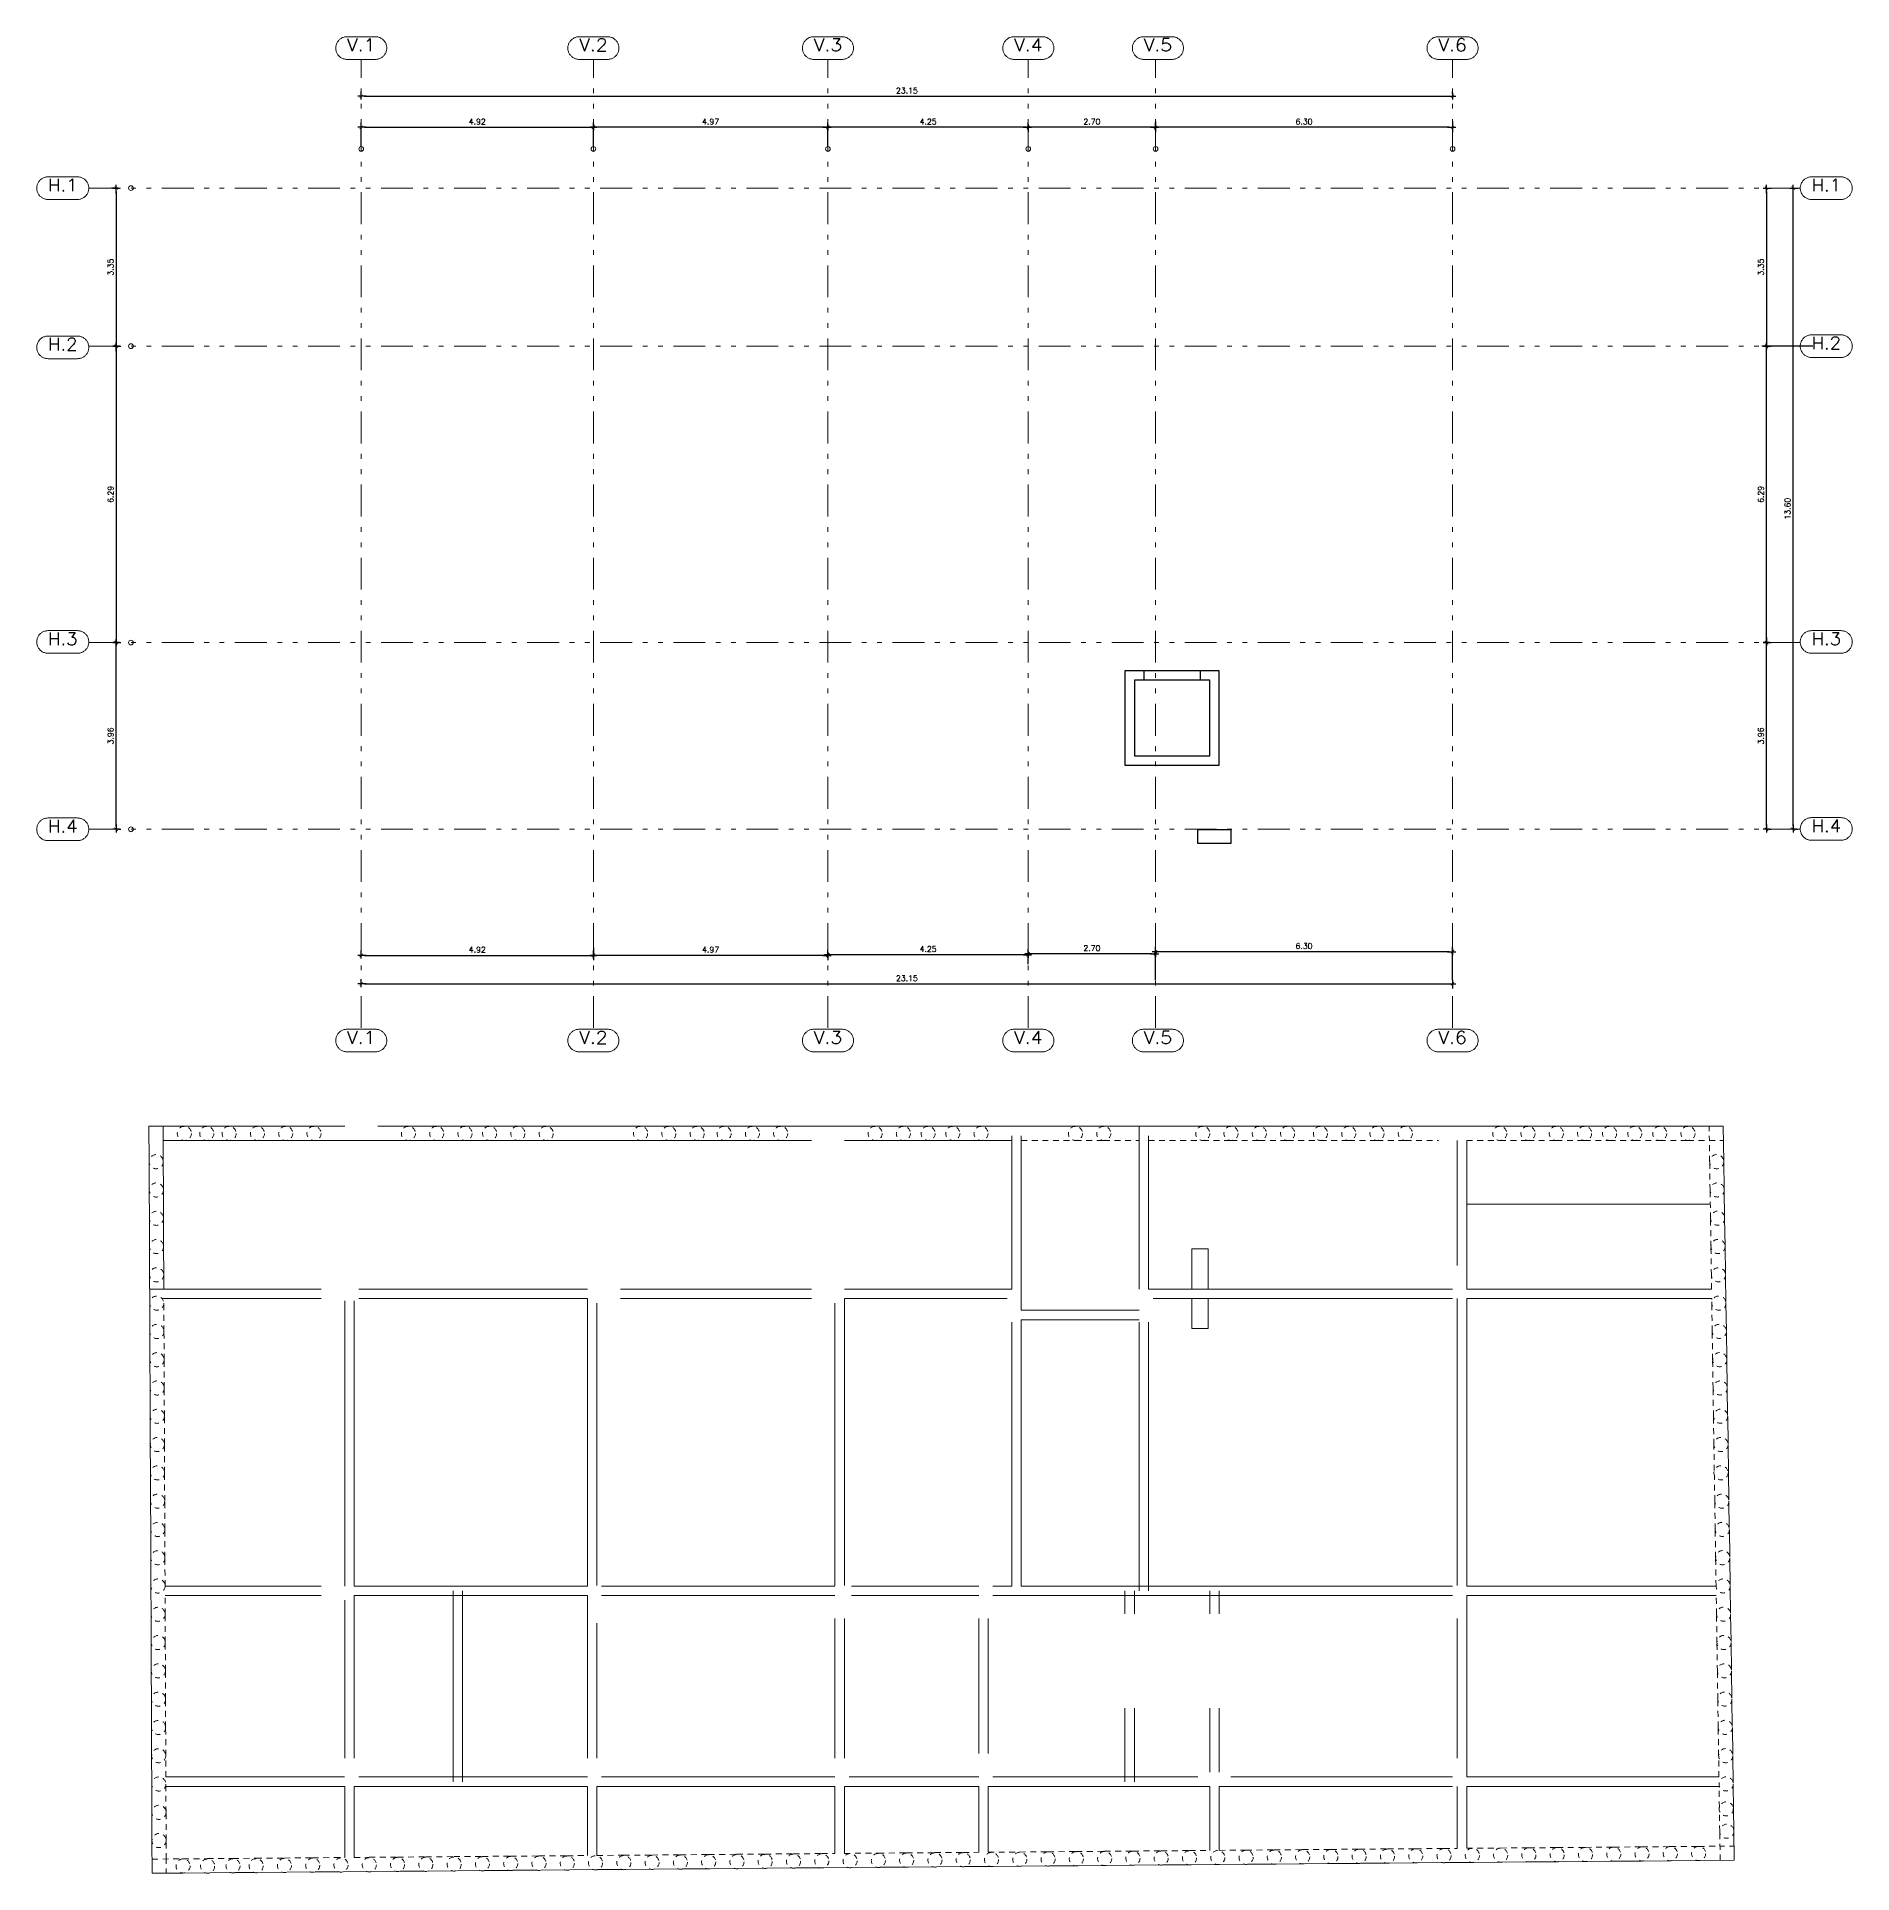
# Model space of a CAD drawing. Header units: metres. Extents: x 219 to 707, y -561 to -17.
# Drawn here: x 384.71 to 423.23, y -56.17 to -17.21 of the extents above; entities that cross this region are included whole.
import ezdxf
from ezdxf.enums import TextEntityAlignment as Align

# ---------------------------------------------------------------- set-up
doc = ezdxf.new("R2010")
doc.units = ezdxf.units.M
for name, pattern in [('CYPE_PUNTO', [0.075, 0, -0.075]), ('CYPE_RAYAPUNTOPUNTO', [0.45, 0.225, -0.075, 0, -0.075, 0, -0.075]), ('DASHED', [0.75, 0.5, -0.25])]:
    doc.linetypes.add(name, pattern=pattern)
for name, color, linetype, lineweight in [('COTAS_ACOTACION', 2, 'Continuous', 0), ('COTAS_REF_LINEAS', 2, 'Continuous', 0), ('COTAS_REPLANTEO', 7, 'CYPE_RAYAPUNTOPUNTO', 0), ('VIG_CARAS', 253, 'Continuous', 9)]:
    doc.layers.add(name, color=color, linetype=linetype, lineweight=lineweight)
doc.layers.add('DR SOLAPE PILARES', color=7, linetype='Continuous')
doc.layers.add('TCOTA', color=1, linetype='Continuous')
doc.styles.add('CYPETXT', font='romans', dxfattribs={"height": 0.2})
doc.styles.add('T12', font='romans.shx', dxfattribs={"height": 0.12})
doc.dimstyles.new('DIM50', dxfattribs={"dimtxt": 0.12, "dimasz": 0.07, "dimexe": 0.1, "dimexo": 0.05, "dimgap": 0.06, "dimtad": 1, "dimzin": 4, "dimdsep": 46, "dimtxsty": 'T12', "dimblk1": 'COTA1', "dimblk2": 'COTA1', "dimsah": 1, "dimcen": 0.07, "dimclrt": 3, "dimadec": 0, "dimazin": 0, "dimtfac": 1, "dimtmove": 2, "dimatfit": 0, "dimldrblk": 'COTA1', "dimfxl": 1, "dimtolj": 1, "dimtzin": 4, "dimarcsym": 0})

# ---------------------------------------------------------------- blocks, each defined once
blk = doc.blocks.new('COTA1')
for p, q in [((-1.5, 0), (1, 0)), ((0, 1), (0, -1))]:
    blk.add_line(p, q)
at = {"const_width": 0.2}
blk.add_lwpolyline([(-0.5, -0.5), (0.5, 0.5)], dxfattribs=at)
blk = doc.blocks.new('*D855')
at = {"layer": 'Defpoints', "color": 0, "transparency": 16777216}
for p in [(4.925, 1.29), (0, 0.83), (4.925, 0.83)]:
    blk.add_point(p, dxfattribs=at)
at = {"layer": 'TCOTA', "color": 0, "lineweight": -2, "transparency": 16777216}
for p, q in [((0, 0.88), (0, 1.39)), ((0.07, 1.29), (4.855, 1.29)), ((4.925, 0.88), (4.925, 1.39))]:
    blk.add_line(p, q, dxfattribs=at)
at = {"layer": 'TCOTA', "color": 0, "lineweight": -2, "transparency": 16777216, "xscale": 0.07, "yscale": 0.07, "zscale": 0.07, "rotation": 180}
blk.add_blockref('COTA1', (0, 1.29), dxfattribs=at)
at = {"layer": 'TCOTA', "color": 0, "lineweight": -2, "transparency": 16777216, "xscale": 0.07, "yscale": 0.07, "zscale": 0.07}
blk.add_blockref('COTA1', (4.925, 1.29), dxfattribs=at)
at = {"layer": 'TCOTA', "color": 3, "transparency": 16777216, "insert": (2.462, 1.41), "char_height": 0.12, "attachment_point": 5, "style": 'T12'}
blk.add_mtext('\\A1;4.92', dxfattribs=at)
blk = doc.blocks.new('*D863')
at = {"layer": 'Defpoints', "color": 0, "transparency": 16777216}
for p in [(4.925, 1.29), (4.925, 1.135), (9.9, 0.83)]:
    blk.add_point(p, dxfattribs=at)
at = {"layer": 'TCOTA', "color": 0, "lineweight": -2, "transparency": 16777216}
for p, q in [((4.925, 1.185), (4.925, 1.39)), ((9.83, 1.29), (4.995, 1.29)), ((9.9, 0.88), (9.9, 1.39))]:
    blk.add_line(p, q, dxfattribs=at)
at = {"layer": 'TCOTA', "color": 0, "lineweight": -2, "transparency": 16777216, "xscale": 0.07, "yscale": 0.07, "zscale": 0.07, "rotation": 180}
blk.add_blockref('COTA1', (4.925, 1.29), dxfattribs=at)
at = {"layer": 'TCOTA', "color": 0, "lineweight": -2, "transparency": 16777216, "xscale": 0.07, "yscale": 0.07, "zscale": 0.07}
blk.add_blockref('COTA1', (9.9, 1.29), dxfattribs=at)
at = {"layer": 'TCOTA', "color": 3, "transparency": 16777216, "insert": (7.412, 1.41), "char_height": 0.12, "attachment_point": 5, "style": 'T12'}
blk.add_mtext('\\A1;4.97', dxfattribs=at)
blk = doc.blocks.new('*D864')
at = {"layer": 'Defpoints', "color": 0, "transparency": 16777216}
for p in [(9.9, 1.29), (9.9, 1.219), (14.15, 1.398)]:
    blk.add_point(p, dxfattribs=at)
at = {"layer": 'TCOTA', "color": 0, "lineweight": -2, "transparency": 16777216}
for p, q in [((9.9, 1.269), (9.9, 1.39)), ((14.08, 1.29), (9.97, 1.29)), ((14.15, 1.348), (14.15, 1.19))]:
    blk.add_line(p, q, dxfattribs=at)
at = {"layer": 'TCOTA', "color": 0, "lineweight": -2, "transparency": 16777216, "xscale": 0.07, "yscale": 0.07, "zscale": 0.07, "rotation": 180}
blk.add_blockref('COTA1', (9.9, 1.29), dxfattribs=at)
at = {"layer": 'TCOTA', "color": 0, "lineweight": -2, "transparency": 16777216, "xscale": 0.07, "yscale": 0.07, "zscale": 0.07}
blk.add_blockref('COTA1', (14.15, 1.29), dxfattribs=at)
at = {"layer": 'TCOTA', "color": 3, "transparency": 16777216, "insert": (12.025, 1.41), "char_height": 0.12, "attachment_point": 5, "style": 'T12'}
blk.add_mtext('\\A1;4.25', dxfattribs=at)
blk = doc.blocks.new('*D865')
at = {"layer": 'Defpoints', "color": 0, "transparency": 16777216}
for p in [(14.15, 1.29), (14.15, 1.29), (16.85, 1.461)]:
    blk.add_point(p, dxfattribs=at)
at = {"layer": 'TCOTA', "color": 0, "lineweight": -2, "transparency": 16777216}
for p, q in [((14.15, 1.34), (14.15, 1.39)), ((16.78, 1.29), (14.22, 1.29)), ((16.85, 1.411), (16.85, 1.19))]:
    blk.add_line(p, q, dxfattribs=at)
at = {"layer": 'TCOTA', "color": 0, "lineweight": -2, "transparency": 16777216, "xscale": 0.07, "yscale": 0.07, "zscale": 0.07, "rotation": 180}
blk.add_blockref('COTA1', (14.15, 1.29), dxfattribs=at)
at = {"layer": 'TCOTA', "color": 0, "lineweight": -2, "transparency": 16777216, "xscale": 0.07, "yscale": 0.07, "zscale": 0.07}
blk.add_blockref('COTA1', (16.85, 1.29), dxfattribs=at)
at = {"layer": 'TCOTA', "color": 3, "transparency": 16777216, "insert": (15.5, 1.41), "char_height": 0.12, "attachment_point": 5, "style": 'T12'}
blk.add_mtext('\\A1;2.70', dxfattribs=at)
blk = doc.blocks.new('*D866')
at = {"layer": 'Defpoints', "color": 0, "transparency": 16777216}
for p in [(16.85, 1.29), (16.85, 1.29), (23.15, 1.461)]:
    blk.add_point(p, dxfattribs=at)
at = {"layer": 'TCOTA', "color": 0, "lineweight": -2, "transparency": 16777216}
for p, q in [((16.85, 1.34), (16.85, 1.39)), ((23.08, 1.29), (16.92, 1.29)), ((23.15, 1.411), (23.15, 1.19))]:
    blk.add_line(p, q, dxfattribs=at)
at = {"layer": 'TCOTA', "color": 0, "lineweight": -2, "transparency": 16777216, "xscale": 0.07, "yscale": 0.07, "zscale": 0.07, "rotation": 180}
blk.add_blockref('COTA1', (16.85, 1.29), dxfattribs=at)
at = {"layer": 'TCOTA', "color": 0, "lineweight": -2, "transparency": 16777216, "xscale": 0.07, "yscale": 0.07, "zscale": 0.07}
blk.add_blockref('COTA1', (23.15, 1.29), dxfattribs=at)
at = {"layer": 'TCOTA', "color": 3, "transparency": 16777216, "insert": (20, 1.41), "char_height": 0.12, "attachment_point": 5, "style": 'T12'}
blk.add_mtext('\\A1;6.30', dxfattribs=at)
blk = doc.blocks.new('*D867')
at = {"layer": 'Defpoints', "color": 0, "transparency": 16777216}
for p in [(0, 1.948), (23.15, 1.948), (23.15, 1.948)]:
    blk.add_point(p, dxfattribs=at)
at = {"layer": 'TCOTA', "color": 0, "lineweight": -2, "transparency": 16777216}
for p, q in [((0, 1.998), (0, 2.048)), ((0.07, 1.948), (23.08, 1.948)), ((23.15, 1.998), (23.15, 2.048))]:
    blk.add_line(p, q, dxfattribs=at)
at = {"layer": 'TCOTA', "color": 0, "lineweight": -2, "transparency": 16777216, "xscale": 0.07, "yscale": 0.07, "zscale": 0.07, "rotation": 180}
blk.add_blockref('COTA1', (0, 1.948), dxfattribs=at)
at = {"layer": 'TCOTA', "color": 0, "lineweight": -2, "transparency": 16777216, "xscale": 0.07, "yscale": 0.07, "zscale": 0.07}
blk.add_blockref('COTA1', (23.15, 1.948), dxfattribs=at)
at = {"layer": 'TCOTA', "color": 3, "transparency": 16777216, "insert": (11.575, 2.068), "char_height": 0.12, "attachment_point": 5, "style": 'T12'}
blk.add_mtext('\\A1;23.15', dxfattribs=at)
blk = doc.blocks.new('*D856')
at = {"layer": 'Defpoints', "color": 0, "transparency": 16777216}
for p in [(29.81, 0), (29.81, -3.353), (29.81, -3.353)]:
    blk.add_point(p, dxfattribs=at)
at = {"layer": 'TCOTA', "color": 0, "lineweight": -2, "transparency": 16777216}
for p, q in [((29.86, 0), (29.91, 0)), ((29.81, -0.07), (29.81, -3.283)), ((29.86, -3.353), (29.91, -3.353))]:
    blk.add_line(p, q, dxfattribs=at)
at = {"layer": 'TCOTA', "color": 0, "lineweight": -2, "transparency": 16777216, "xscale": 0.07, "yscale": 0.07, "zscale": 0.07}
for p, rotation in [((29.81, 0), 90), ((29.81, -3.353), 270)]:
    blk.add_blockref('COTA1', p, dxfattribs=dict(at, rotation=rotation))
at = {"layer": 'TCOTA', "color": 3, "transparency": 16777216, "insert": (29.69, -1.676), "char_height": 0.12, "attachment_point": 5, "rotation": 90, "style": 'T12'}
blk.add_mtext('\\A1;3.35', dxfattribs=at)
blk = doc.blocks.new('*D857')
at = {"layer": 'Defpoints', "color": 0, "transparency": 16777216}
for p in [(29.81, -3.353), (30.84, -3.353, 0), (29.81, -9.638)]:
    blk.add_point(p, dxfattribs=at)
at = {"layer": 'TCOTA', "color": 0, "lineweight": -2, "transparency": 16777216}
for p, q in [((30.79, -3.353), (29.71, -3.353)), ((29.81, -9.568), (29.81, -3.423)), ((29.86, -9.638), (29.91, -9.638))]:
    blk.add_line(p, q, dxfattribs=at)
at = {"layer": 'TCOTA', "color": 0, "lineweight": -2, "transparency": 16777216, "xscale": 0.07, "yscale": 0.07, "zscale": 0.07}
for p, rotation in [((29.81, -3.353), 90), ((29.81, -9.638), 270)]:
    blk.add_blockref('COTA1', p, dxfattribs=dict(at, rotation=rotation))
at = {"layer": 'TCOTA', "color": 3, "transparency": 16777216, "insert": (29.69, -6.496), "char_height": 0.12, "attachment_point": 5, "rotation": 90, "style": 'T12'}
blk.add_mtext('\\A1;6.29', dxfattribs=at)
blk = doc.blocks.new('*D858')
at = {"layer": 'Defpoints', "color": 0, "transparency": 16777216}
for p in [(29.81, -9.638), (29.81, -9.638), (29.81, -13.6)]:
    blk.add_point(p, dxfattribs=at)
at = {"layer": 'TCOTA', "color": 0, "lineweight": -2, "transparency": 16777216}
for p, q in [((29.81, -13.53), (29.81, -9.708)), ((29.86, -9.638), (29.91, -9.638)), ((29.86, -13.6), (29.91, -13.6))]:
    blk.add_line(p, q, dxfattribs=at)
at = {"layer": 'TCOTA', "color": 0, "lineweight": -2, "transparency": 16777216, "xscale": 0.07, "yscale": 0.07, "zscale": 0.07}
for p, rotation in [((29.81, -9.638), 90), ((29.81, -13.6), 270)]:
    blk.add_blockref('COTA1', p, dxfattribs=dict(at, rotation=rotation))
at = {"layer": 'TCOTA', "color": 3, "transparency": 16777216, "insert": (29.69, -11.619), "char_height": 0.12, "attachment_point": 5, "rotation": 90, "style": 'T12'}
blk.add_mtext('\\A1;3.96', dxfattribs=at)
blk = doc.blocks.new('*D859')
at = {"layer": 'Defpoints', "color": 0, "transparency": 16777216}
for p in [(30.376, 0), (30.376, 0), (30.376, -13.6)]:
    blk.add_point(p, dxfattribs=at)
at = {"layer": 'TCOTA', "color": 0, "lineweight": -2, "transparency": 16777216}
for p, q in [((30.426, 0), (30.476, 0)), ((30.376, -13.53), (30.376, -0.07)), ((30.426, -13.6), (30.476, -13.6))]:
    blk.add_line(p, q, dxfattribs=at)
at = {"layer": 'TCOTA', "color": 0, "lineweight": -2, "transparency": 16777216, "xscale": 0.07, "yscale": 0.07, "zscale": 0.07}
for p, rotation in [((30.376, 0), 90), ((30.376, -13.6), 270)]:
    blk.add_blockref('COTA1', p, dxfattribs=dict(at, rotation=rotation))
at = {"layer": 'TCOTA', "color": 3, "transparency": 16777216, "insert": (30.256, -6.8), "char_height": 0.12, "attachment_point": 5, "rotation": 90, "style": 'T12'}
blk.add_mtext('\\A1;13.60', dxfattribs=at)
blk = doc.blocks.new('*D868')
at = {"layer": 'Defpoints', "color": 0, "transparency": 16777216}
for p in [(0, -16.273), (4.925, -16.273), (4.925, -16.273)]:
    blk.add_point(p, dxfattribs=at)
at = {"layer": 'TCOTA', "color": 0, "lineweight": -2, "transparency": 16777216}
for p, q in [((0, -16.223), (0, -16.173)), ((0.07, -16.273), (4.855, -16.273)), ((4.925, -16.223), (4.925, -16.173))]:
    blk.add_line(p, q, dxfattribs=at)
at = {"layer": 'TCOTA', "color": 0, "lineweight": -2, "transparency": 16777216, "xscale": 0.07, "yscale": 0.07, "zscale": 0.07, "rotation": 180}
blk.add_blockref('COTA1', (0, -16.273), dxfattribs=at)
at = {"layer": 'TCOTA', "color": 0, "lineweight": -2, "transparency": 16777216, "xscale": 0.07, "yscale": 0.07, "zscale": 0.07}
blk.add_blockref('COTA1', (4.925, -16.273), dxfattribs=at)
at = {"layer": 'TCOTA', "color": 3, "transparency": 16777216, "insert": (2.462, -16.153), "char_height": 0.12, "attachment_point": 5, "style": 'T12'}
blk.add_mtext('\\A1;4.92', dxfattribs=at)
blk = doc.blocks.new('*D869')
at = {"layer": 'Defpoints', "color": 0, "transparency": 16777216}
for p in [(4.925, -16.066), (4.925, -16.273), (9.9, -16.273)]:
    blk.add_point(p, dxfattribs=at)
at = {"layer": 'TCOTA', "color": 0, "lineweight": -2, "transparency": 16777216}
for p, q in [((4.925, -16.116), (4.925, -16.373)), ((9.83, -16.273), (4.995, -16.273)), ((9.9, -16.323), (9.9, -16.373))]:
    blk.add_line(p, q, dxfattribs=at)
at = {"layer": 'TCOTA', "color": 0, "lineweight": -2, "transparency": 16777216, "xscale": 0.07, "yscale": 0.07, "zscale": 0.07, "rotation": 180}
blk.add_blockref('COTA1', (4.925, -16.273), dxfattribs=at)
at = {"layer": 'TCOTA', "color": 0, "lineweight": -2, "transparency": 16777216, "xscale": 0.07, "yscale": 0.07, "zscale": 0.07}
blk.add_blockref('COTA1', (9.9, -16.273), dxfattribs=at)
at = {"layer": 'TCOTA', "color": 3, "transparency": 16777216, "insert": (7.412, -16.153), "char_height": 0.12, "attachment_point": 5, "style": 'T12'}
blk.add_mtext('\\A1;4.97', dxfattribs=at)
blk = doc.blocks.new('*D870')
at = {"layer": 'Defpoints', "color": 0, "transparency": 16777216}
for p in [(9.9, -16.259), (9.9, -16.379), (14.15, -16.379)]:
    blk.add_point(p, dxfattribs=at)
at = {"layer": 'TCOTA', "color": 0, "lineweight": -2, "transparency": 16777216}
for p, q in [((9.9, -16.329), (9.9, -16.159)), ((14.08, -16.259), (9.97, -16.259)), ((14.15, -16.329), (14.15, -16.159))]:
    blk.add_line(p, q, dxfattribs=at)
at = {"layer": 'TCOTA', "color": 0, "lineweight": -2, "transparency": 16777216, "xscale": 0.07, "yscale": 0.07, "zscale": 0.07, "rotation": 180}
blk.add_blockref('COTA1', (9.9, -16.259), dxfattribs=at)
at = {"layer": 'TCOTA', "color": 0, "lineweight": -2, "transparency": 16777216, "xscale": 0.07, "yscale": 0.07, "zscale": 0.07}
blk.add_blockref('COTA1', (14.15, -16.259), dxfattribs=at)
at = {"layer": 'TCOTA', "color": 3, "transparency": 16777216, "insert": (12.025, -16.139), "char_height": 0.12, "attachment_point": 5, "style": 'T12'}
blk.add_mtext('\\A1;4.25', dxfattribs=at)
blk = doc.blocks.new('*D871')
at = {"layer": 'Defpoints', "color": 0, "transparency": 16777216}
for p in [(14.15, -16.241), (14.15, -16.509), (16.85, -16.509)]:
    blk.add_point(p, dxfattribs=at)
at = {"layer": 'TCOTA', "color": 0, "lineweight": -2, "transparency": 16777216}
for p, q in [((14.15, -16.459), (14.15, -16.141)), ((16.78, -16.241), (14.22, -16.241)), ((16.85, -16.459), (16.85, -16.141))]:
    blk.add_line(p, q, dxfattribs=at)
at = {"layer": 'TCOTA', "color": 0, "lineweight": -2, "transparency": 16777216, "xscale": 0.07, "yscale": 0.07, "zscale": 0.07, "rotation": 180}
blk.add_blockref('COTA1', (14.15, -16.241), dxfattribs=at)
at = {"layer": 'TCOTA', "color": 0, "lineweight": -2, "transparency": 16777216, "xscale": 0.07, "yscale": 0.07, "zscale": 0.07}
blk.add_blockref('COTA1', (16.85, -16.241), dxfattribs=at)
at = {"layer": 'TCOTA', "color": 3, "transparency": 16777216, "insert": (15.5, -16.121), "char_height": 0.12, "attachment_point": 5, "style": 'T12'}
blk.add_mtext('\\A1;2.70', dxfattribs=at)
blk = doc.blocks.new('*D872')
at = {"layer": 'Defpoints', "color": 0, "transparency": 16777216}
for p in [(16.85, -16.196), (16.85, -16.847), (23.15, -16.847)]:
    blk.add_point(p, dxfattribs=at)
at = {"layer": 'TCOTA', "color": 0, "lineweight": -2, "transparency": 16777216}
for p, q in [((16.85, -16.797), (16.85, -16.096)), ((23.08, -16.196), (16.92, -16.196)), ((23.15, -16.797), (23.15, -16.096))]:
    blk.add_line(p, q, dxfattribs=at)
at = {"layer": 'TCOTA', "color": 0, "lineweight": -2, "transparency": 16777216, "xscale": 0.07, "yscale": 0.07, "zscale": 0.07, "rotation": 180}
blk.add_blockref('COTA1', (16.85, -16.196), dxfattribs=at)
at = {"layer": 'TCOTA', "color": 0, "lineweight": -2, "transparency": 16777216, "xscale": 0.07, "yscale": 0.07, "zscale": 0.07}
blk.add_blockref('COTA1', (23.15, -16.196), dxfattribs=at)
at = {"layer": 'TCOTA', "color": 3, "transparency": 16777216, "insert": (20, -16.076), "char_height": 0.12, "attachment_point": 5, "style": 'T12'}
blk.add_mtext('\\A1;6.30', dxfattribs=at)
blk = doc.blocks.new('*D873')
at = {"layer": 'Defpoints', "color": 0, "transparency": 16777216}
for p in [(0, -16.879), (23.15, -16.753), (23.15, -16.879)]:
    blk.add_point(p, dxfattribs=at)
at = {"layer": 'TCOTA', "color": 0, "lineweight": -2, "transparency": 16777216}
for p, q in [((0, -16.829), (0, -16.779)), ((0.07, -16.879), (23.08, -16.879)), ((23.15, -16.803), (23.15, -16.979))]:
    blk.add_line(p, q, dxfattribs=at)
at = {"layer": 'TCOTA', "color": 0, "lineweight": -2, "transparency": 16777216, "xscale": 0.07, "yscale": 0.07, "zscale": 0.07, "rotation": 180}
blk.add_blockref('COTA1', (0, -16.879), dxfattribs=at)
at = {"layer": 'TCOTA', "color": 0, "lineweight": -2, "transparency": 16777216, "xscale": 0.07, "yscale": 0.07, "zscale": 0.07}
blk.add_blockref('COTA1', (23.15, -16.879), dxfattribs=at)
at = {"layer": 'TCOTA', "color": 3, "transparency": 16777216, "insert": (11.575, -16.759), "char_height": 0.12, "attachment_point": 5, "style": 'T12'}
blk.add_mtext('\\A1;23.15', dxfattribs=at)
blk = doc.blocks.new('*D860')
at = {"layer": 'Defpoints', "color": 0, "transparency": 16777216}
for p in [(-5.196, -9.638), (-5.196, -9.638), (-5.196, -13.6)]:
    blk.add_point(p, dxfattribs=at)
at = {"layer": 'TCOTA', "color": 0, "lineweight": -2, "transparency": 16777216}
for p, q in [((-5.196, -13.53), (-5.196, -9.708)), ((-5.146, -9.638), (-5.096, -9.638)), ((-5.146, -13.6), (-5.096, -13.6))]:
    blk.add_line(p, q, dxfattribs=at)
at = {"layer": 'TCOTA', "color": 0, "lineweight": -2, "transparency": 16777216, "xscale": 0.07, "yscale": 0.07, "zscale": 0.07}
for p, rotation in [((-5.196, -9.638), 90), ((-5.196, -13.6), 270)]:
    blk.add_blockref('COTA1', p, dxfattribs=dict(at, rotation=rotation))
at = {"layer": 'TCOTA', "color": 3, "transparency": 16777216, "insert": (-5.316, -11.619), "char_height": 0.12, "attachment_point": 5, "rotation": 90, "style": 'T12'}
blk.add_mtext('\\A1;3.96', dxfattribs=at)
blk = doc.blocks.new('*D861')
at = {"layer": 'Defpoints', "color": 0, "transparency": 16777216}
for p in [(-5.196, -3.352), (-5.196, -9.638), (-5.196, -9.638)]:
    blk.add_point(p, dxfattribs=at)
at = {"layer": 'TCOTA', "color": 0, "lineweight": -2, "transparency": 16777216}
for p, q in [((-5.196, -3.422), (-5.196, -9.568)), ((-5.146, -3.352), (-5.096, -3.352)), ((-5.146, -9.638), (-5.096, -9.638))]:
    blk.add_line(p, q, dxfattribs=at)
at = {"layer": 'TCOTA', "color": 0, "lineweight": -2, "transparency": 16777216, "xscale": 0.07, "yscale": 0.07, "zscale": 0.07}
for p, rotation in [((-5.196, -3.352), 90), ((-5.196, -9.638), 270)]:
    blk.add_blockref('COTA1', p, dxfattribs=dict(at, rotation=rotation))
at = {"layer": 'TCOTA', "color": 3, "transparency": 16777216, "insert": (-5.316, -6.495), "char_height": 0.12, "attachment_point": 5, "rotation": 90, "style": 'T12'}
blk.add_mtext('\\A1;6.29', dxfattribs=at)
blk = doc.blocks.new('*D862')
at = {"layer": 'Defpoints', "color": 0, "transparency": 16777216}
for p in [(-5.107, 0), (-5.196, -3.352), (-5.196, -3.352)]:
    blk.add_point(p, dxfattribs=at)
at = {"layer": 'TCOTA', "color": 0, "lineweight": -2, "transparency": 16777216}
for p, q in [((-5.157, 0), (-5.296, 0)), ((-5.196, -0.07), (-5.196, -3.282)), ((-5.146, -3.352), (-5.096, -3.352))]:
    blk.add_line(p, q, dxfattribs=at)
at = {"layer": 'TCOTA', "color": 0, "lineweight": -2, "transparency": 16777216, "xscale": 0.07, "yscale": 0.07, "zscale": 0.07}
for p, rotation in [((-5.196, 0), 90), ((-5.196, -3.352), 270)]:
    blk.add_blockref('COTA1', p, dxfattribs=dict(at, rotation=rotation))
at = {"layer": 'TCOTA', "color": 3, "transparency": 16777216, "insert": (-5.316, -1.676), "char_height": 0.12, "attachment_point": 5, "rotation": 90, "style": 'T12'}
blk.add_mtext('\\A1;3.35', dxfattribs=at)
blk = doc.blocks.new('A$C111e63e9')
at = {"layer": 'COTAS_ACOTACION'}
for centre in [(0, 0.83), (4.925, 0.83), (9.9, 0.83), (14.15, 0.83), (16.85, 0.83), (23.15, 0.83), (-4.885, 0), (-4.885, -3.352), (-4.885, -9.638), (-4.885, -13.6)]:
    blk.add_circle(centre, 0.05, dxfattribs=at)
at = {"layer": 'COTAS_REF_LINEAS'}
for points in [[(0.302, 3.211), (0.318, 3.21), (0.334, 3.209), (0.35, 3.206), (0.365, 3.202), (0.381, 3.198), (0.396, 3.192), (0.41, 3.185), (0.424, 3.177), (0.438, 3.169), (0.451, 3.159), (0.463, 3.149), (0.475, 3.138), (0.485, 3.126), (0.495, 3.113), (0.504, 3.1), (0.512, 3.086), (0.52, 3.072), (0.526, 3.057), (0.531, 3.042), (0.535, 3.027), (0.539, 3.011), (0.541, 2.995), (0.542, 2.979), (0.542, 2.963), (0.541, 2.947), (0.539, 2.931), (0.535, 2.915), (0.531, 2.9), (0.526, 2.885), (0.52, 2.87), (0.512, 2.856), (0.504, 2.842), (0.495, 2.829), (0.485, 2.816), (0.475, 2.804), (0.463, 2.793), (0.451, 2.783), (0.438, 2.773), (0.424, 2.764), (0.41, 2.757), (0.396, 2.75), (0.381, 2.744), (0.365, 2.739), (0.35, 2.736), (0.334, 2.733), (0.318, 2.731), (0.302, 2.731), (-0.302, 2.731), (-0.318, 2.731), (-0.334, 2.733), (-0.35, 2.736), (-0.365, 2.739), (-0.381, 2.744), (-0.396, 2.75), (-0.41, 2.757), (-0.424, 2.764), (-0.438, 2.773), (-0.451, 2.783), (-0.463, 2.793), (-0.475, 2.804), (-0.485, 2.816), (-0.495, 2.829), (-0.504, 2.842), (-0.512, 2.856), (-0.52, 2.87), (-0.526, 2.885), (-0.531, 2.9), (-0.535, 2.915), (-0.539, 2.931), (-0.541, 2.947), (-0.542, 2.963), (-0.542, 2.979), (-0.541, 2.995), (-0.539, 3.011), (-0.535, 3.027), (-0.531, 3.042), (-0.526, 3.057), (-0.52, 3.072), (-0.512, 3.086), (-0.504, 3.1), (-0.495, 3.113), (-0.485, 3.126), (-0.475, 3.138), (-0.463, 3.149), (-0.451, 3.159), (-0.438, 3.169), (-0.424, 3.177), (-0.41, 3.185), (-0.396, 3.192), (-0.381, 3.198), (-0.365, 3.202), (-0.35, 3.206), (-0.334, 3.209), (-0.318, 3.21), (-0.302, 3.211), (0.302, 3.211)], [(5.227, 3.211), (5.243, 3.21), (5.259, 3.209), (5.275, 3.206), (5.29, 3.202), (5.306, 3.198), (5.321, 3.192), (5.335, 3.185), (5.349, 3.177), (5.363, 3.169), (5.376, 3.159), (5.388, 3.149), (5.4, 3.138), (5.41, 3.126), (5.42, 3.113), (5.429, 3.1), (5.437, 3.086), (5.445, 3.072), (5.451, 3.057), (5.456, 3.042), (5.46, 3.027), (5.464, 3.011), (5.466, 2.995), (5.467, 2.979), (5.467, 2.963), (5.466, 2.947), (5.464, 2.931), (5.46, 2.915), (5.456, 2.9), (5.451, 2.885), (5.445, 2.87), (5.437, 2.856), (5.429, 2.842), (5.42, 2.829), (5.41, 2.816), (5.4, 2.804), (5.388, 2.793), (5.376, 2.783), (5.363, 2.773), (5.349, 2.764), (5.335, 2.757), (5.321, 2.75), (5.306, 2.744), (5.29, 2.739), (5.275, 2.736), (5.259, 2.733), (5.243, 2.731), (5.227, 2.731), (4.623, 2.731), (4.607, 2.731), (4.591, 2.733), (4.575, 2.736), (4.56, 2.739), (4.544, 2.744), (4.529, 2.75), (4.515, 2.757), (4.501, 2.764), (4.487, 2.773), (4.474, 2.783), (4.462, 2.793), (4.45, 2.804), (4.44, 2.816), (4.43, 2.829), (4.421, 2.842), (4.413, 2.856), (4.405, 2.87), (4.399, 2.885), (4.394, 2.9), (4.39, 2.915), (4.386, 2.931), (4.384, 2.947), (4.383, 2.963), (4.383, 2.979), (4.384, 2.995), (4.386, 3.011), (4.39, 3.027), (4.394, 3.042), (4.399, 3.057), (4.405, 3.072), (4.413, 3.086), (4.421, 3.1), (4.43, 3.113), (4.44, 3.126), (4.45, 3.138), (4.462, 3.149), (4.474, 3.159), (4.487, 3.169), (4.501, 3.177), (4.515, 3.185), (4.529, 3.192), (4.544, 3.198), (4.56, 3.202), (4.575, 3.206), (4.591, 3.209), (4.607, 3.21), (4.623, 3.211), (5.227, 3.211)], [(10.202, 3.211), (10.218, 3.21), (10.234, 3.209), (10.25, 3.206), (10.265, 3.202), (10.281, 3.198), (10.296, 3.192), (10.31, 3.185), (10.324, 3.177), (10.338, 3.169), (10.351, 3.159), (10.363, 3.149), (10.375, 3.138), (10.385, 3.126), (10.395, 3.113), (10.404, 3.1), (10.412, 3.086), (10.42, 3.072), (10.426, 3.057), (10.431, 3.042), (10.435, 3.027), (10.439, 3.011), (10.441, 2.995), (10.442, 2.979), (10.442, 2.963), (10.441, 2.947), (10.439, 2.931), (10.435, 2.915), (10.431, 2.9), (10.426, 2.885), (10.42, 2.87), (10.412, 2.856), (10.404, 2.842), (10.395, 2.829), (10.385, 2.816), (10.375, 2.804), (10.363, 2.793), (10.351, 2.783), (10.338, 2.773), (10.324, 2.764), (10.31, 2.757), (10.296, 2.75), (10.281, 2.744), (10.265, 2.739), (10.25, 2.736), (10.234, 2.733), (10.218, 2.731), (10.202, 2.731), (9.598, 2.731), (9.582, 2.731), (9.566, 2.733), (9.55, 2.736), (9.535, 2.739), (9.519, 2.744), (9.504, 2.75), (9.49, 2.757), (9.476, 2.764), (9.462, 2.773), (9.449, 2.783), (9.437, 2.793), (9.425, 2.804), (9.415, 2.816), (9.405, 2.829), (9.396, 2.842), (9.388, 2.856), (9.38, 2.87), (9.374, 2.885), (9.369, 2.9), (9.365, 2.915), (9.361, 2.931), (9.359, 2.947), (9.358, 2.963), (9.358, 2.979), (9.359, 2.995), (9.361, 3.011), (9.365, 3.027), (9.369, 3.042), (9.374, 3.057), (9.38, 3.072), (9.388, 3.086), (9.396, 3.1), (9.405, 3.113), (9.415, 3.126), (9.425, 3.138), (9.437, 3.149), (9.449, 3.159), (9.462, 3.169), (9.476, 3.177), (9.49, 3.185), (9.504, 3.192), (9.519, 3.198), (9.535, 3.202), (9.55, 3.206), (9.566, 3.209), (9.582, 3.21), (9.598, 3.211), (10.202, 3.211)], [(14.452, 3.211), (14.468, 3.21), (14.484, 3.209), (14.5, 3.206), (14.515, 3.202), (14.531, 3.198), (14.546, 3.192), (14.56, 3.185), (14.574, 3.177), (14.588, 3.169), (14.601, 3.159), (14.613, 3.149), (14.625, 3.138), (14.635, 3.126), (14.645, 3.113), (14.654, 3.1), (14.662, 3.086), (14.67, 3.072), (14.676, 3.057), (14.681, 3.042), (14.685, 3.027), (14.689, 3.011), (14.691, 2.995), (14.692, 2.979), (14.692, 2.963), (14.691, 2.947), (14.689, 2.931), (14.685, 2.915), (14.681, 2.9), (14.676, 2.885), (14.67, 2.87), (14.662, 2.856), (14.654, 2.842), (14.645, 2.829), (14.635, 2.816), (14.625, 2.804), (14.613, 2.793), (14.601, 2.783), (14.588, 2.773), (14.574, 2.764), (14.56, 2.757), (14.546, 2.75), (14.531, 2.744), (14.515, 2.739), (14.5, 2.736), (14.484, 2.733), (14.468, 2.731), (14.452, 2.731), (13.848, 2.731), (13.832, 2.731), (13.816, 2.733), (13.8, 2.736), (13.785, 2.739), (13.769, 2.744), (13.754, 2.75), (13.74, 2.757), (13.726, 2.764), (13.712, 2.773), (13.699, 2.783), (13.687, 2.793), (13.675, 2.804), (13.665, 2.816), (13.655, 2.829), (13.646, 2.842), (13.638, 2.856), (13.63, 2.87), (13.624, 2.885), (13.619, 2.9), (13.615, 2.915), (13.611, 2.931), (13.609, 2.947), (13.608, 2.963), (13.608, 2.979), (13.609, 2.995), (13.611, 3.011), (13.615, 3.027), (13.619, 3.042), (13.624, 3.057), (13.63, 3.072), (13.638, 3.086), (13.646, 3.1), (13.655, 3.113), (13.665, 3.126), (13.675, 3.138), (13.687, 3.149), (13.699, 3.159), (13.712, 3.169), (13.726, 3.177), (13.74, 3.185), (13.754, 3.192), (13.769, 3.198), (13.785, 3.202), (13.8, 3.206), (13.816, 3.209), (13.832, 3.21), (13.848, 3.211), (14.452, 3.211)], [(17.202, 3.211), (17.218, 3.21), (17.234, 3.209), (17.25, 3.206), (17.265, 3.202), (17.28, 3.198), (17.295, 3.192), (17.31, 3.185), (17.324, 3.177), (17.338, 3.169), (17.351, 3.159), (17.363, 3.149), (17.374, 3.138), (17.385, 3.126), (17.395, 3.113), (17.404, 3.1), (17.412, 3.086), (17.419, 3.072), (17.426, 3.057), (17.431, 3.042), (17.435, 3.027), (17.438, 3.011), (17.441, 2.995), (17.442, 2.979), (17.442, 2.963), (17.441, 2.947), (17.438, 2.931), (17.435, 2.915), (17.431, 2.9), (17.426, 2.885), (17.419, 2.87), (17.412, 2.856), (17.404, 2.842), (17.395, 2.829), (17.385, 2.816), (17.374, 2.804), (17.363, 2.793), (17.351, 2.783), (17.338, 2.773), (17.324, 2.764), (17.31, 2.757), (17.295, 2.75), (17.28, 2.744), (17.265, 2.739), (17.25, 2.736), (17.234, 2.733), (17.218, 2.731), (17.202, 2.731), (16.598, 2.731), (16.582, 2.731), (16.566, 2.733), (16.55, 2.736), (16.534, 2.739), (16.519, 2.744), (16.504, 2.75), (16.49, 2.757), (16.475, 2.764), (16.462, 2.773), (16.449, 2.783), (16.437, 2.793), (16.425, 2.804), (16.414, 2.816), (16.405, 2.829), (16.395, 2.842), (16.387, 2.856), (16.38, 2.87), (16.374, 2.885), (16.369, 2.9), (16.364, 2.915), (16.361, 2.931), (16.359, 2.947), (16.358, 2.963), (16.358, 2.979), (16.359, 2.995), (16.361, 3.011), (16.364, 3.027), (16.369, 3.042), (16.374, 3.057), (16.38, 3.072), (16.387, 3.086), (16.395, 3.1), (16.405, 3.113), (16.414, 3.126), (16.425, 3.138), (16.437, 3.149), (16.449, 3.159), (16.462, 3.169), (16.475, 3.177), (16.49, 3.185), (16.504, 3.192), (16.519, 3.198), (16.534, 3.202), (16.55, 3.206), (16.566, 3.209), (16.582, 3.21), (16.598, 3.211), (17.202, 3.211)], [(23.452, 3.211), (23.468, 3.21), (23.484, 3.209), (23.5, 3.206), (23.515, 3.202), (23.531, 3.198), (23.546, 3.192), (23.56, 3.185), (23.574, 3.177), (23.588, 3.169), (23.601, 3.159), (23.613, 3.149), (23.625, 3.138), (23.635, 3.126), (23.645, 3.113), (23.654, 3.1), (23.662, 3.086), (23.67, 3.072), (23.676, 3.057), (23.681, 3.042), (23.685, 3.027), (23.689, 3.011), (23.691, 2.995), (23.692, 2.979), (23.692, 2.963), (23.691, 2.947), (23.689, 2.931), (23.685, 2.915), (23.681, 2.9), (23.676, 2.885), (23.67, 2.87), (23.662, 2.856), (23.654, 2.842), (23.645, 2.829), (23.635, 2.816), (23.625, 2.804), (23.613, 2.793), (23.601, 2.783), (23.588, 2.773), (23.574, 2.764), (23.56, 2.757), (23.546, 2.75), (23.531, 2.744), (23.515, 2.739), (23.5, 2.736), (23.484, 2.733), (23.468, 2.731), (23.452, 2.731), (22.848, 2.731), (22.832, 2.731), (22.816, 2.733), (22.8, 2.736), (22.785, 2.739), (22.769, 2.744), (22.754, 2.75), (22.74, 2.757), (22.726, 2.764), (22.712, 2.773), (22.699, 2.783), (22.687, 2.793), (22.675, 2.804), (22.665, 2.816), (22.655, 2.829), (22.646, 2.842), (22.638, 2.856), (22.63, 2.87), (22.624, 2.885), (22.619, 2.9), (22.615, 2.915), (22.611, 2.931), (22.609, 2.947), (22.608, 2.963), (22.608, 2.979), (22.609, 2.995), (22.611, 3.011), (22.615, 3.027), (22.619, 3.042), (22.624, 3.057), (22.63, 3.072), (22.638, 3.086), (22.646, 3.1), (22.655, 3.113), (22.665, 3.126), (22.675, 3.138), (22.687, 3.149), (22.699, 3.159), (22.712, 3.169), (22.726, 3.177), (22.74, 3.185), (22.754, 3.192), (22.769, 3.198), (22.785, 3.202), (22.8, 3.206), (22.816, 3.209), (22.832, 3.21), (22.848, 3.211), (23.452, 3.211)], [(-6.019, 0.24), (-6.003, 0.239), (-5.987, 0.238), (-5.972, 0.235), (-5.956, 0.231), (-5.941, 0.227), (-5.926, 0.221), (-5.911, 0.214), (-5.897, 0.206), (-5.883, 0.198), (-5.871, 0.188), (-5.858, 0.178), (-5.847, 0.167), (-5.836, 0.155), (-5.826, 0.142), (-5.817, 0.129), (-5.809, 0.115), (-5.802, 0.101), (-5.795, 0.086), (-5.79, 0.071), (-5.786, 0.056), (-5.783, 0.04), (-5.781, 0.024), (-5.779, 0.008), (-5.779, -0.008), (-5.781, -0.024), (-5.783, -0.04), (-5.786, -0.056), (-5.79, -0.071), (-5.795, -0.086), (-5.802, -0.101), (-5.809, -0.115), (-5.817, -0.129), (-5.826, -0.142), (-5.836, -0.155), (-5.847, -0.167), (-5.858, -0.178), (-5.871, -0.188), (-5.883, -0.198), (-5.897, -0.206), (-5.911, -0.214), (-5.926, -0.221), (-5.941, -0.227), (-5.956, -0.231), (-5.972, -0.235), (-5.987, -0.238), (-6.003, -0.239), (-6.019, -0.24), (-6.643, -0.24), (-6.659, -0.239), (-6.675, -0.238), (-6.691, -0.235), (-6.707, -0.231), (-6.722, -0.227), (-6.737, -0.221), (-6.752, -0.214), (-6.766, -0.206), (-6.779, -0.198), (-6.792, -0.188), (-6.804, -0.178), (-6.816, -0.167), (-6.827, -0.155), (-6.837, -0.142), (-6.846, -0.129), (-6.854, -0.115), (-6.861, -0.101), (-6.867, -0.086), (-6.873, -0.071), (-6.877, -0.056), (-6.88, -0.04), (-6.882, -0.024), (-6.883, -0.008), (-6.883, 0.008), (-6.882, 0.024), (-6.88, 0.04), (-6.877, 0.056), (-6.873, 0.071), (-6.867, 0.086), (-6.861, 0.101), (-6.854, 0.115), (-6.846, 0.129), (-6.837, 0.142), (-6.827, 0.155), (-6.816, 0.167), (-6.804, 0.178), (-6.792, 0.188), (-6.779, 0.198), (-6.766, 0.206), (-6.752, 0.214), (-6.737, 0.221), (-6.722, 0.227), (-6.707, 0.231), (-6.691, 0.235), (-6.675, 0.238), (-6.659, 0.239), (-6.643, 0.24), (-6.019, 0.24)], [(31.39, 0.24), (31.406, 0.239), (31.422, 0.238), (31.437, 0.235), (31.453, 0.231), (31.468, 0.227), (31.483, 0.221), (31.498, 0.214), (31.512, 0.206), (31.526, 0.198), (31.538, 0.188), (31.551, 0.178), (31.562, 0.167), (31.573, 0.155), (31.583, 0.142), (31.592, 0.129), (31.6, 0.115), (31.607, 0.101), (31.614, 0.086), (31.619, 0.071), (31.623, 0.056), (31.626, 0.04), (31.628, 0.024), (31.63, 0.008), (31.63, -0.008), (31.628, -0.024), (31.626, -0.04), (31.623, -0.056), (31.619, -0.071), (31.614, -0.086), (31.607, -0.101), (31.6, -0.115), (31.592, -0.129), (31.583, -0.142), (31.573, -0.155), (31.562, -0.167), (31.551, -0.178), (31.538, -0.188), (31.526, -0.198), (31.512, -0.206), (31.498, -0.214), (31.483, -0.221), (31.468, -0.227), (31.453, -0.231), (31.437, -0.235), (31.422, -0.238), (31.406, -0.239), (31.39, -0.24), (30.766, -0.24), (30.75, -0.239), (30.734, -0.238), (30.718, -0.235), (30.702, -0.231), (30.687, -0.227), (30.672, -0.221), (30.657, -0.214), (30.643, -0.206), (30.63, -0.198), (30.617, -0.188), (30.605, -0.178), (30.593, -0.167), (30.582, -0.155), (30.572, -0.142), (30.563, -0.129), (30.555, -0.115), (30.548, -0.101), (30.542, -0.086), (30.536, -0.071), (30.532, -0.056), (30.529, -0.04), (30.527, -0.024), (30.526, -0.008), (30.526, 0.008), (30.527, 0.024), (30.529, 0.04), (30.532, 0.056), (30.536, 0.071), (30.542, 0.086), (30.548, 0.101), (30.555, 0.115), (30.563, 0.129), (30.572, 0.142), (30.582, 0.155), (30.593, 0.167), (30.605, 0.178), (30.617, 0.188), (30.63, 0.198), (30.643, 0.206), (30.657, 0.214), (30.672, 0.221), (30.687, 0.227), (30.702, 0.231), (30.718, 0.235), (30.734, 0.238), (30.75, 0.239), (30.766, 0.24), (31.39, 0.24)], [(31.39, -3.112), (31.406, -3.112), (31.422, -3.114), (31.437, -3.116), (31.453, -3.12), (31.468, -3.125), (31.483, -3.131), (31.498, -3.137), (31.512, -3.145), (31.526, -3.154), (31.538, -3.163), (31.551, -3.174), (31.562, -3.185), (31.573, -3.197), (31.583, -3.209), (31.592, -3.222), (31.6, -3.236), (31.607, -3.251), (31.614, -3.265), (31.619, -3.28), (31.623, -3.296), (31.626, -3.312), (31.628, -3.328), (31.63, -3.344), (31.63, -3.36), (31.628, -3.376), (31.626, -3.392), (31.623, -3.407), (31.619, -3.423), (31.614, -3.438), (31.607, -3.453), (31.6, -3.467), (31.592, -3.481), (31.583, -3.494), (31.573, -3.507), (31.562, -3.518), (31.551, -3.53), (31.538, -3.54), (31.526, -3.549), (31.512, -3.558), (31.498, -3.566), (31.483, -3.573), (31.468, -3.578), (31.453, -3.583), (31.437, -3.587), (31.422, -3.589), (31.406, -3.591), (31.39, -3.592), (30.766, -3.592), (30.75, -3.591), (30.734, -3.589), (30.718, -3.587), (30.702, -3.583), (30.687, -3.578), (30.672, -3.573), (30.657, -3.566), (30.643, -3.558), (30.63, -3.549), (30.617, -3.54), (30.605, -3.53), (30.593, -3.518), (30.582, -3.507), (30.572, -3.494), (30.563, -3.481), (30.555, -3.467), (30.548, -3.453), (30.542, -3.438), (30.536, -3.423), (30.532, -3.407), (30.529, -3.392), (30.527, -3.376), (30.526, -3.36), (30.526, -3.344), (30.527, -3.328), (30.529, -3.312), (30.532, -3.296), (30.536, -3.28), (30.542, -3.265), (30.548, -3.251), (30.555, -3.236), (30.563, -3.222), (30.572, -3.209), (30.582, -3.197), (30.593, -3.185), (30.605, -3.174), (30.617, -3.163), (30.63, -3.154), (30.643, -3.145), (30.657, -3.137), (30.672, -3.131), (30.687, -3.125), (30.702, -3.12), (30.718, -3.116), (30.734, -3.114), (30.75, -3.112), (30.766, -3.112), (31.39, -3.112)], [(-6.019, -3.138), (-6.003, -3.138), (-5.987, -3.14), (-5.972, -3.143), (-5.956, -3.146), (-5.941, -3.151), (-5.926, -3.157), (-5.911, -3.164), (-5.897, -3.171), (-5.883, -3.18), (-5.871, -3.19), (-5.858, -3.2), (-5.847, -3.211), (-5.836, -3.223), (-5.826, -3.236), (-5.817, -3.249), (-5.809, -3.263), (-5.802, -3.277), (-5.795, -3.292), (-5.79, -3.307), (-5.786, -3.322), (-5.783, -3.338), (-5.781, -3.354), (-5.779, -3.37), (-5.779, -3.386), (-5.781, -3.402), (-5.783, -3.418), (-5.786, -3.434), (-5.79, -3.449), (-5.795, -3.464), (-5.802, -3.479), (-5.809, -3.493), (-5.817, -3.507), (-5.826, -3.52), (-5.836, -3.533), (-5.847, -3.545), (-5.858, -3.556), (-5.871, -3.566), (-5.883, -3.576), (-5.897, -3.584), (-5.911, -3.592), (-5.926, -3.599), (-5.941, -3.605), (-5.956, -3.609), (-5.972, -3.613), (-5.987, -3.616), (-6.003, -3.617), (-6.019, -3.618), (-6.643, -3.618), (-6.659, -3.617), (-6.675, -3.616), (-6.691, -3.613), (-6.707, -3.609), (-6.722, -3.605), (-6.737, -3.599), (-6.752, -3.592), (-6.766, -3.584), (-6.779, -3.576), (-6.792, -3.566), (-6.804, -3.556), (-6.816, -3.545), (-6.827, -3.533), (-6.837, -3.52), (-6.846, -3.507), (-6.854, -3.493), (-6.861, -3.479), (-6.867, -3.464), (-6.873, -3.449), (-6.877, -3.434), (-6.88, -3.418), (-6.882, -3.402), (-6.883, -3.386), (-6.883, -3.37), (-6.882, -3.354), (-6.88, -3.338), (-6.877, -3.322), (-6.873, -3.307), (-6.867, -3.292), (-6.861, -3.277), (-6.854, -3.263), (-6.846, -3.249), (-6.837, -3.236), (-6.827, -3.223), (-6.816, -3.211), (-6.804, -3.2), (-6.792, -3.19), (-6.779, -3.18), (-6.766, -3.171), (-6.752, -3.164), (-6.737, -3.157), (-6.722, -3.151), (-6.707, -3.146), (-6.691, -3.143), (-6.675, -3.14), (-6.659, -3.138), (-6.643, -3.138), (-6.019, -3.138)], [(-6.019, -9.386), (-6.003, -9.387), (-5.987, -9.388), (-5.972, -9.391), (-5.956, -9.395), (-5.941, -9.399), (-5.926, -9.405), (-5.911, -9.412), (-5.897, -9.42), (-5.883, -9.428), (-5.871, -9.438), (-5.858, -9.448), (-5.847, -9.459), (-5.836, -9.471), (-5.826, -9.484), (-5.817, -9.497), (-5.809, -9.511), (-5.802, -9.525), (-5.795, -9.54), (-5.79, -9.555), (-5.786, -9.57), (-5.783, -9.586), (-5.781, -9.602), (-5.779, -9.618), (-5.779, -9.634), (-5.781, -9.65), (-5.783, -9.666), (-5.786, -9.682), (-5.79, -9.697), (-5.795, -9.712), (-5.802, -9.727), (-5.809, -9.741), (-5.817, -9.755), (-5.826, -9.768), (-5.836, -9.781), (-5.847, -9.793), (-5.858, -9.804), (-5.871, -9.814), (-5.883, -9.824), (-5.897, -9.833), (-5.911, -9.84), (-5.926, -9.847), (-5.941, -9.853), (-5.956, -9.858), (-5.972, -9.861), (-5.987, -9.864), (-6.003, -9.866), (-6.019, -9.866), (-6.643, -9.866), (-6.659, -9.866), (-6.675, -9.864), (-6.691, -9.861), (-6.707, -9.858), (-6.722, -9.853), (-6.737, -9.847), (-6.752, -9.84), (-6.766, -9.833), (-6.779, -9.824), (-6.792, -9.814), (-6.804, -9.804), (-6.816, -9.793), (-6.827, -9.781), (-6.837, -9.768), (-6.846, -9.755), (-6.854, -9.741), (-6.861, -9.727), (-6.867, -9.712), (-6.873, -9.697), (-6.877, -9.682), (-6.88, -9.666), (-6.882, -9.65), (-6.883, -9.634), (-6.883, -9.618), (-6.882, -9.602), (-6.88, -9.586), (-6.877, -9.57), (-6.873, -9.555), (-6.867, -9.54), (-6.861, -9.525), (-6.854, -9.511), (-6.846, -9.497), (-6.837, -9.484), (-6.827, -9.471), (-6.816, -9.459), (-6.804, -9.448), (-6.792, -9.438), (-6.779, -9.428), (-6.766, -9.42), (-6.752, -9.412), (-6.737, -9.405), (-6.722, -9.399), (-6.707, -9.395), (-6.691, -9.391), (-6.675, -9.388), (-6.659, -9.387), (-6.643, -9.386), (-6.019, -9.386)], [(31.39, -9.386), (31.406, -9.387), (31.422, -9.388), (31.437, -9.391), (31.453, -9.395), (31.468, -9.399), (31.483, -9.405), (31.498, -9.412), (31.512, -9.42), (31.526, -9.428), (31.538, -9.438), (31.551, -9.448), (31.562, -9.459), (31.573, -9.471), (31.583, -9.484), (31.592, -9.497), (31.6, -9.511), (31.607, -9.525), (31.614, -9.54), (31.619, -9.555), (31.623, -9.57), (31.626, -9.586), (31.628, -9.602), (31.63, -9.618), (31.63, -9.634), (31.628, -9.65), (31.626, -9.666), (31.623, -9.682), (31.619, -9.697), (31.614, -9.712), (31.607, -9.727), (31.6, -9.741), (31.592, -9.755), (31.583, -9.768), (31.573, -9.781), (31.562, -9.793), (31.551, -9.804), (31.538, -9.814), (31.526, -9.824), (31.512, -9.833), (31.498, -9.84), (31.483, -9.847), (31.468, -9.853), (31.453, -9.858), (31.437, -9.861), (31.422, -9.864), (31.406, -9.866), (31.39, -9.866), (30.766, -9.866), (30.75, -9.866), (30.734, -9.864), (30.718, -9.861), (30.702, -9.858), (30.687, -9.853), (30.672, -9.847), (30.657, -9.84), (30.643, -9.833), (30.63, -9.824), (30.617, -9.814), (30.605, -9.804), (30.593, -9.793), (30.582, -9.781), (30.572, -9.768), (30.563, -9.755), (30.555, -9.741), (30.548, -9.727), (30.542, -9.712), (30.536, -9.697), (30.532, -9.682), (30.529, -9.666), (30.527, -9.65), (30.526, -9.634), (30.526, -9.618), (30.527, -9.602), (30.529, -9.586), (30.532, -9.57), (30.536, -9.555), (30.542, -9.54), (30.548, -9.525), (30.555, -9.511), (30.563, -9.497), (30.572, -9.484), (30.582, -9.471), (30.593, -9.459), (30.605, -9.448), (30.617, -9.438), (30.63, -9.428), (30.643, -9.42), (30.657, -9.412), (30.672, -9.405), (30.687, -9.399), (30.702, -9.395), (30.718, -9.391), (30.734, -9.388), (30.75, -9.387), (30.766, -9.386), (31.39, -9.386)], [(-6.019, -13.36), (-6.003, -13.361), (-5.987, -13.362), (-5.972, -13.365), (-5.956, -13.369), (-5.941, -13.374), (-5.926, -13.379), (-5.911, -13.386), (-5.897, -13.394), (-5.883, -13.402), (-5.871, -13.412), (-5.858, -13.422), (-5.847, -13.433), (-5.836, -13.445), (-5.826, -13.458), (-5.817, -13.471), (-5.809, -13.485), (-5.802, -13.499), (-5.795, -13.514), (-5.79, -13.529), (-5.786, -13.545), (-5.783, -13.56), (-5.781, -13.576), (-5.779, -13.592), (-5.779, -13.608), (-5.781, -13.624), (-5.783, -13.64), (-5.786, -13.656), (-5.79, -13.671), (-5.795, -13.687), (-5.802, -13.701), (-5.809, -13.716), (-5.817, -13.729), (-5.826, -13.743), (-5.836, -13.755), (-5.847, -13.767), (-5.858, -13.778), (-5.871, -13.789), (-5.883, -13.798), (-5.897, -13.807), (-5.911, -13.814), (-5.926, -13.821), (-5.941, -13.827), (-5.956, -13.832), (-5.972, -13.835), (-5.987, -13.838), (-6.003, -13.84), (-6.019, -13.84), (-6.643, -13.84), (-6.659, -13.84), (-6.675, -13.838), (-6.691, -13.835), (-6.707, -13.832), (-6.722, -13.827), (-6.737, -13.821), (-6.752, -13.814), (-6.766, -13.807), (-6.779, -13.798), (-6.792, -13.789), (-6.804, -13.778), (-6.816, -13.767), (-6.827, -13.755), (-6.837, -13.743), (-6.846, -13.729), (-6.854, -13.716), (-6.861, -13.701), (-6.867, -13.687), (-6.873, -13.671), (-6.877, -13.656), (-6.88, -13.64), (-6.882, -13.624), (-6.883, -13.608), (-6.883, -13.592), (-6.882, -13.576), (-6.88, -13.56), (-6.877, -13.545), (-6.873, -13.529), (-6.867, -13.514), (-6.861, -13.499), (-6.854, -13.485), (-6.846, -13.471), (-6.837, -13.458), (-6.827, -13.445), (-6.816, -13.433), (-6.804, -13.422), (-6.792, -13.412), (-6.779, -13.402), (-6.766, -13.394), (-6.752, -13.386), (-6.737, -13.379), (-6.722, -13.374), (-6.707, -13.369), (-6.691, -13.365), (-6.675, -13.362), (-6.659, -13.361), (-6.643, -13.36), (-6.019, -13.36)], [(31.39, -13.352), (31.406, -13.353), (31.422, -13.354), (31.437, -13.357), (31.453, -13.361), (31.468, -13.366), (31.483, -13.371), (31.498, -13.378), (31.512, -13.386), (31.526, -13.394), (31.538, -13.404), (31.551, -13.414), (31.562, -13.425), (31.573, -13.437), (31.583, -13.45), (31.592, -13.463), (31.6, -13.477), (31.607, -13.491), (31.614, -13.506), (31.619, -13.521), (31.623, -13.537), (31.626, -13.552), (31.628, -13.568), (31.63, -13.584), (31.63, -13.6), (31.628, -13.616), (31.626, -13.632), (31.623, -13.648), (31.619, -13.663), (31.614, -13.678), (31.607, -13.693), (31.6, -13.708), (31.592, -13.721), (31.583, -13.735), (31.573, -13.747), (31.562, -13.759), (31.551, -13.77), (31.538, -13.781), (31.526, -13.79), (31.512, -13.799), (31.498, -13.806), (31.483, -13.813), (31.468, -13.819), (31.453, -13.824), (31.437, -13.827), (31.422, -13.83), (31.406, -13.832), (31.39, -13.832), (30.766, -13.832), (30.75, -13.832), (30.734, -13.83), (30.718, -13.827), (30.702, -13.824), (30.687, -13.819), (30.672, -13.813), (30.657, -13.806), (30.643, -13.799), (30.63, -13.79), (30.617, -13.781), (30.605, -13.77), (30.593, -13.759), (30.582, -13.747), (30.572, -13.735), (30.563, -13.721), (30.555, -13.708), (30.548, -13.693), (30.542, -13.678), (30.536, -13.663), (30.532, -13.648), (30.529, -13.632), (30.527, -13.616), (30.526, -13.6), (30.526, -13.584), (30.527, -13.568), (30.529, -13.552), (30.532, -13.537), (30.536, -13.521), (30.542, -13.506), (30.548, -13.491), (30.555, -13.477), (30.563, -13.463), (30.572, -13.45), (30.582, -13.437), (30.593, -13.425), (30.605, -13.414), (30.617, -13.404), (30.63, -13.394), (30.643, -13.386), (30.657, -13.378), (30.672, -13.371), (30.687, -13.366), (30.702, -13.361), (30.718, -13.357), (30.734, -13.354), (30.75, -13.353), (30.766, -13.352), (31.39, -13.352)], [(0.302, -17.841), (0.318, -17.841), (0.334, -17.843), (0.35, -17.846), (0.365, -17.849), (0.381, -17.854), (0.396, -17.86), (0.41, -17.867), (0.424, -17.874), (0.438, -17.883), (0.451, -17.893), (0.463, -17.903), (0.475, -17.914), (0.485, -17.926), (0.495, -17.939), (0.504, -17.952), (0.512, -17.966), (0.52, -17.98), (0.526, -17.995), (0.531, -18.01), (0.535, -18.025), (0.539, -18.041), (0.541, -18.057), (0.542, -18.073), (0.542, -18.089), (0.541, -18.105), (0.539, -18.121), (0.535, -18.137), (0.531, -18.152), (0.526, -18.167), (0.52, -18.182), (0.512, -18.196), (0.504, -18.21), (0.495, -18.223), (0.485, -18.236), (0.475, -18.248), (0.463, -18.259), (0.451, -18.269), (0.438, -18.279), (0.424, -18.287), (0.41, -18.295), (0.396, -18.302), (0.381, -18.308), (0.365, -18.312), (0.35, -18.316), (0.334, -18.319), (0.318, -18.32), (0.302, -18.321), (-0.302, -18.321), (-0.318, -18.32), (-0.334, -18.319), (-0.35, -18.316), (-0.365, -18.312), (-0.381, -18.308), (-0.396, -18.302), (-0.41, -18.295), (-0.424, -18.287), (-0.438, -18.279), (-0.451, -18.269), (-0.463, -18.259), (-0.475, -18.248), (-0.485, -18.236), (-0.495, -18.223), (-0.504, -18.21), (-0.512, -18.196), (-0.52, -18.182), (-0.526, -18.167), (-0.531, -18.152), (-0.535, -18.137), (-0.539, -18.121), (-0.541, -18.105), (-0.542, -18.089), (-0.542, -18.073), (-0.541, -18.057), (-0.539, -18.041), (-0.535, -18.025), (-0.531, -18.01), (-0.526, -17.995), (-0.52, -17.98), (-0.512, -17.966), (-0.504, -17.952), (-0.495, -17.939), (-0.485, -17.926), (-0.475, -17.914), (-0.463, -17.903), (-0.451, -17.893), (-0.438, -17.883), (-0.424, -17.874), (-0.41, -17.867), (-0.396, -17.86), (-0.381, -17.854), (-0.365, -17.849), (-0.35, -17.846), (-0.334, -17.843), (-0.318, -17.841), (-0.302, -17.841), (0.302, -17.841)], [(5.227, -17.841), (5.243, -17.841), (5.259, -17.843), (5.275, -17.846), (5.29, -17.849), (5.306, -17.854), (5.321, -17.86), (5.335, -17.867), (5.349, -17.874), (5.363, -17.883), (5.376, -17.893), (5.388, -17.903), (5.4, -17.914), (5.41, -17.926), (5.42, -17.939), (5.429, -17.952), (5.437, -17.966), (5.445, -17.98), (5.451, -17.995), (5.456, -18.01), (5.46, -18.025), (5.464, -18.041), (5.466, -18.057), (5.467, -18.073), (5.467, -18.089), (5.466, -18.105), (5.464, -18.121), (5.46, -18.137), (5.456, -18.152), (5.451, -18.167), (5.445, -18.182), (5.437, -18.196), (5.429, -18.21), (5.42, -18.223), (5.41, -18.236), (5.4, -18.248), (5.388, -18.259), (5.376, -18.269), (5.363, -18.279), (5.349, -18.287), (5.335, -18.295), (5.321, -18.302), (5.306, -18.308), (5.29, -18.312), (5.275, -18.316), (5.259, -18.319), (5.243, -18.32), (5.227, -18.321), (4.623, -18.321), (4.607, -18.32), (4.591, -18.319), (4.575, -18.316), (4.56, -18.312), (4.544, -18.308), (4.529, -18.302), (4.515, -18.295), (4.501, -18.287), (4.487, -18.279), (4.474, -18.269), (4.462, -18.259), (4.45, -18.248), (4.44, -18.236), (4.43, -18.223), (4.421, -18.21), (4.413, -18.196), (4.405, -18.182), (4.399, -18.167), (4.394, -18.152), (4.39, -18.137), (4.386, -18.121), (4.384, -18.105), (4.383, -18.089), (4.383, -18.073), (4.384, -18.057), (4.386, -18.041), (4.39, -18.025), (4.394, -18.01), (4.399, -17.995), (4.405, -17.98), (4.413, -17.966), (4.421, -17.952), (4.43, -17.939), (4.44, -17.926), (4.45, -17.914), (4.462, -17.903), (4.474, -17.893), (4.487, -17.883), (4.501, -17.874), (4.515, -17.867), (4.529, -17.86), (4.544, -17.854), (4.56, -17.849), (4.575, -17.846), (4.591, -17.843), (4.607, -17.841), (4.623, -17.841), (5.227, -17.841)], [(10.202, -17.841), (10.218, -17.841), (10.234, -17.843), (10.25, -17.846), (10.265, -17.849), (10.281, -17.854), (10.296, -17.86), (10.31, -17.867), (10.324, -17.874), (10.338, -17.883), (10.351, -17.893), (10.363, -17.903), (10.375, -17.914), (10.385, -17.926), (10.395, -17.939), (10.404, -17.952), (10.412, -17.966), (10.42, -17.98), (10.426, -17.995), (10.431, -18.01), (10.435, -18.025), (10.439, -18.041), (10.441, -18.057), (10.442, -18.073), (10.442, -18.089), (10.441, -18.105), (10.439, -18.121), (10.435, -18.137), (10.431, -18.152), (10.426, -18.167), (10.42, -18.182), (10.412, -18.196), (10.404, -18.21), (10.395, -18.223), (10.385, -18.236), (10.375, -18.248), (10.363, -18.259), (10.351, -18.269), (10.338, -18.279), (10.324, -18.287), (10.31, -18.295), (10.296, -18.302), (10.281, -18.308), (10.265, -18.312), (10.25, -18.316), (10.234, -18.319), (10.218, -18.32), (10.202, -18.321), (9.598, -18.321), (9.582, -18.32), (9.566, -18.319), (9.55, -18.316), (9.535, -18.312), (9.519, -18.308), (9.504, -18.302), (9.49, -18.295), (9.476, -18.287), (9.462, -18.279), (9.449, -18.269), (9.437, -18.259), (9.425, -18.248), (9.415, -18.236), (9.405, -18.223), (9.396, -18.21), (9.388, -18.196), (9.38, -18.182), (9.374, -18.167), (9.369, -18.152), (9.365, -18.137), (9.361, -18.121), (9.359, -18.105), (9.358, -18.089), (9.358, -18.073), (9.359, -18.057), (9.361, -18.041), (9.365, -18.025), (9.369, -18.01), (9.374, -17.995), (9.38, -17.98), (9.388, -17.966), (9.396, -17.952), (9.405, -17.939), (9.415, -17.926), (9.425, -17.914), (9.437, -17.903), (9.449, -17.893), (9.462, -17.883), (9.476, -17.874), (9.49, -17.867), (9.504, -17.86), (9.519, -17.854), (9.535, -17.849), (9.55, -17.846), (9.566, -17.843), (9.582, -17.841), (9.598, -17.841), (10.202, -17.841)], [(14.452, -17.841), (14.468, -17.841), (14.484, -17.843), (14.5, -17.846), (14.515, -17.849), (14.531, -17.854), (14.546, -17.86), (14.56, -17.867), (14.574, -17.874), (14.588, -17.883), (14.601, -17.893), (14.613, -17.903), (14.625, -17.914), (14.635, -17.926), (14.645, -17.939), (14.654, -17.952), (14.662, -17.966), (14.67, -17.98), (14.676, -17.995), (14.681, -18.01), (14.685, -18.025), (14.689, -18.041), (14.691, -18.057), (14.692, -18.073), (14.692, -18.089), (14.691, -18.105), (14.689, -18.121), (14.685, -18.137), (14.681, -18.152), (14.676, -18.167), (14.67, -18.182), (14.662, -18.196), (14.654, -18.21), (14.645, -18.223), (14.635, -18.236), (14.625, -18.248), (14.613, -18.259), (14.601, -18.269), (14.588, -18.279), (14.574, -18.287), (14.56, -18.295), (14.546, -18.302), (14.531, -18.308), (14.515, -18.312), (14.5, -18.316), (14.484, -18.319), (14.468, -18.32), (14.452, -18.321), (13.848, -18.321), (13.832, -18.32), (13.816, -18.319), (13.8, -18.316), (13.785, -18.312), (13.769, -18.308), (13.754, -18.302), (13.74, -18.295), (13.726, -18.287), (13.712, -18.279), (13.699, -18.269), (13.687, -18.259), (13.675, -18.248), (13.665, -18.236), (13.655, -18.223), (13.646, -18.21), (13.638, -18.196), (13.63, -18.182), (13.624, -18.167), (13.619, -18.152), (13.615, -18.137), (13.611, -18.121), (13.609, -18.105), (13.608, -18.089), (13.608, -18.073), (13.609, -18.057), (13.611, -18.041), (13.615, -18.025), (13.619, -18.01), (13.624, -17.995), (13.63, -17.98), (13.638, -17.966), (13.646, -17.952), (13.655, -17.939), (13.665, -17.926), (13.675, -17.914), (13.687, -17.903), (13.699, -17.893), (13.712, -17.883), (13.726, -17.874), (13.74, -17.867), (13.754, -17.86), (13.769, -17.854), (13.785, -17.849), (13.8, -17.846), (13.816, -17.843), (13.832, -17.841), (13.848, -17.841), (14.452, -17.841)], [(17.202, -17.841), (17.218, -17.841), (17.234, -17.843), (17.25, -17.846), (17.265, -17.849), (17.28, -17.854), (17.295, -17.86), (17.31, -17.867), (17.324, -17.874), (17.338, -17.883), (17.351, -17.893), (17.363, -17.903), (17.374, -17.914), (17.385, -17.926), (17.395, -17.939), (17.404, -17.952), (17.412, -17.966), (17.419, -17.98), (17.426, -17.995), (17.431, -18.01), (17.435, -18.025), (17.438, -18.041), (17.441, -18.057), (17.442, -18.073), (17.442, -18.089), (17.441, -18.105), (17.438, -18.121), (17.435, -18.137), (17.431, -18.152), (17.426, -18.167), (17.419, -18.182), (17.412, -18.196), (17.404, -18.21), (17.395, -18.223), (17.385, -18.236), (17.374, -18.248), (17.363, -18.259), (17.351, -18.269), (17.338, -18.279), (17.324, -18.287), (17.31, -18.295), (17.295, -18.302), (17.28, -18.308), (17.265, -18.312), (17.25, -18.316), (17.234, -18.319), (17.218, -18.32), (17.202, -18.321), (16.598, -18.321), (16.582, -18.32), (16.566, -18.319), (16.55, -18.316), (16.534, -18.312), (16.519, -18.308), (16.504, -18.302), (16.49, -18.295), (16.475, -18.287), (16.462, -18.279), (16.449, -18.269), (16.437, -18.259), (16.425, -18.248), (16.414, -18.236), (16.405, -18.223), (16.395, -18.21), (16.387, -18.196), (16.38, -18.182), (16.374, -18.167), (16.369, -18.152), (16.364, -18.137), (16.361, -18.121), (16.359, -18.105), (16.358, -18.089), (16.358, -18.073), (16.359, -18.057), (16.361, -18.041), (16.364, -18.025), (16.369, -18.01), (16.374, -17.995), (16.38, -17.98), (16.387, -17.966), (16.395, -17.952), (16.405, -17.939), (16.414, -17.926), (16.425, -17.914), (16.437, -17.903), (16.449, -17.893), (16.462, -17.883), (16.475, -17.874), (16.49, -17.867), (16.504, -17.86), (16.519, -17.854), (16.534, -17.849), (16.55, -17.846), (16.566, -17.843), (16.582, -17.841), (16.598, -17.841), (17.202, -17.841)], [(23.452, -17.841), (23.468, -17.841), (23.484, -17.843), (23.5, -17.846), (23.515, -17.849), (23.531, -17.854), (23.546, -17.86), (23.56, -17.867), (23.574, -17.874), (23.588, -17.883), (23.601, -17.893), (23.613, -17.903), (23.625, -17.914), (23.635, -17.926), (23.645, -17.939), (23.654, -17.952), (23.662, -17.966), (23.67, -17.98), (23.676, -17.995), (23.681, -18.01), (23.685, -18.025), (23.689, -18.041), (23.691, -18.057), (23.692, -18.073), (23.692, -18.089), (23.691, -18.105), (23.689, -18.121), (23.685, -18.137), (23.681, -18.152), (23.676, -18.167), (23.67, -18.182), (23.662, -18.196), (23.654, -18.21), (23.645, -18.223), (23.635, -18.236), (23.625, -18.248), (23.613, -18.259), (23.601, -18.269), (23.588, -18.279), (23.574, -18.287), (23.56, -18.295), (23.546, -18.302), (23.531, -18.308), (23.515, -18.312), (23.5, -18.316), (23.484, -18.319), (23.468, -18.32), (23.452, -18.321), (22.848, -18.321), (22.832, -18.32), (22.816, -18.319), (22.8, -18.316), (22.785, -18.312), (22.769, -18.308), (22.754, -18.302), (22.74, -18.295), (22.726, -18.287), (22.712, -18.279), (22.699, -18.269), (22.687, -18.259), (22.675, -18.248), (22.665, -18.236), (22.655, -18.223), (22.646, -18.21), (22.638, -18.196), (22.63, -18.182), (22.624, -18.167), (22.619, -18.152), (22.615, -18.137), (22.611, -18.121), (22.609, -18.105), (22.608, -18.089), (22.608, -18.073), (22.609, -18.057), (22.611, -18.041), (22.615, -18.025), (22.619, -18.01), (22.624, -17.995), (22.63, -17.98), (22.638, -17.966), (22.646, -17.952), (22.655, -17.939), (22.665, -17.926), (22.675, -17.914), (22.687, -17.903), (22.699, -17.893), (22.712, -17.883), (22.726, -17.874), (22.74, -17.867), (22.754, -17.86), (22.769, -17.854), (22.785, -17.849), (22.8, -17.846), (22.816, -17.843), (22.832, -17.841), (22.848, -17.841), (23.452, -17.841)]]:
    blk.add_lwpolyline(points, close=True, dxfattribs=at)
at = {"layer": 'COTAS_REPLANTEO', "ltscale": 3}
for p, q in [((0, -17.814), (0, 2.731)), ((4.925, -17.814), (4.925, 2.731)), ((9.9, -17.814), (9.9, 2.731)), ((14.15, -17.814), (14.15, 2.731)), ((16.85, -17.814), (16.85, 2.731)), ((23.15, -17.814), (23.15, 2.731)), ((-5.779, 0), (30.526, 0)), ((-5.779, -3.352), (30.526, -3.352)), ((-5.779, -9.638), (30.526, -9.638)), ((-5.779, -13.6), (30.526, -13.6))]:
    blk.add_line(p, q, dxfattribs=at)
at = {"layer": 'DR SOLAPE PILARES'}
for p, q in [((16.6, -10.238), (16.601, -10.438)), ((17.8, -10.438), (17.8, -10.235))]:
    blk.add_line(p, q, dxfattribs=at)
for points in [[(16.2, -12.238), (18.2, -12.238), (18.2, -10.238), (16.2, -10.238)], [(18, -10.438), (16.4, -10.438), (16.4, -12.038), (18, -12.038)], [(17.75, -13.602), (18.45, -13.602), (18.45, -13.902), (17.75, -13.902)]]:
    blk.add_lwpolyline(points, close=True, dxfattribs=at)
at = {"layer": 'COTAS_REF_LINEAS', "style": 'CYPETXT'}
for s, width, p, p2 in [('V.1', 1.219615, (-0.302, 2.904), (0.302, 2.904)), ('V.2', 1.057, (4.623, 2.904), (5.227, 2.904)), ('V.3', 1.057, (9.598, 2.904), (10.202, 2.904)), ('V.4', 1.034022, (13.848, 2.904), (14.452, 2.904)), ('V.5', 1.057, (16.598, 2.904), (17.202, 2.904)), ('V.6', 1.057, (22.848, 2.904), (23.452, 2.904)), ('H.1', 1.142791, (-6.643, -0.067), (-6.019, -0.067)), ('H.1', 1.142791, (30.766, -0.067), (31.39, -0.067)), ('H.2', 1.002857, (-6.643, -3.445), (-6.019, -3.445)), ('H.2', 1.002857, (30.766, -3.418), (31.39, -3.418)), ('H.3', 1.002857, (-6.643, -9.693), (-6.019, -9.693)), ('H.3', 1.002857, (30.766, -9.693), (31.39, -9.693)), ('H.4', 0.9828, (-6.643, -13.667), (-6.019, -13.667)), ('H.4', 0.9828, (30.766, -13.659), (31.39, -13.659)), ('V.1', 1.219615, (-0.302, -18.148), (0.302, -18.148)), ('V.2', 1.057, (4.623, -18.148), (5.227, -18.148)), ('V.3', 1.057, (9.598, -18.148), (10.202, -18.148)), ('V.4', 1.034022, (13.848, -18.148), (14.452, -18.148)), ('V.5', 1.057, (16.598, -18.148), (17.202, -18.148)), ('V.6', 1.057, (22.848, -18.148), (23.452, -18.148))]:
    blk.add_text(s, height=0.2667, dxfattribs=dict(at, width=width)).set_placement(p, p2, align=Align.FIT)
at = {"layer": 'TCOTA'}
for base, p1, p2, picture, middle in [((23.15, 1.948), (0, 1.948), (23.15, 1.948), '*D867', (11.575, 2.068)), ((4.92499998, 1.2904796), (0, 0.82963194), (4.92499998, 0.82963194), '*D855', (2.46249999, 1.4104796)), ((4.925, 1.2904796), (9.8999998, 0.8296319), (4.925, 1.1350558), '*D863', (7.4124999, 1.4104796)), ((9.9, 1.29), (14.15, 1.398), (9.9, 1.219), '*D864', (12.025, 1.41)), ((14.15, 1.29), (16.85, 1.461), (14.15, 1.29), '*D865', (15.5, 1.41)), ((16.85, 1.29), (23.15, 1.461), (16.85, 1.29), '*D866', (20, 1.41)), ((4.92499998, -16.27292957), (0, -16.27292957), (4.92499998, -16.27292957), '*D868', (2.46249999, -16.15292957)), ((4.925, -16.2729296), (9.8999998, -16.2729296), (4.925, -16.0658104), '*D869', (7.4124999, -16.1529296)), ((9.9, -16.259), (14.15, -16.379), (9.9, -16.379), '*D870', (12.025, -16.139)), ((14.15, -16.241), (16.85, -16.509), (14.15, -16.509), '*D871', (15.5, -16.121)), ((16.85, -16.196), (23.15, -16.847), (16.85, -16.847), '*D872', (20, -16.076)), ((23.15, -16.879), (0, -16.879), (23.15, -16.753), '*D873', (11.575, -16.759))]:
    dim = blk.add_linear_dim(base=base, p1=p1, p2=p2, dimstyle='DIM50', dxfattribs=at)
    dim.commit()
    dim.dimension.update_dxf_attribs({"geometry": picture, "text_midpoint": middle})
for base, p1, p2, picture, middle in [((-5.196, -3.352), (-5.107, 0), (-5.196, -3.352), '*D862', (-5.316, -1.676)), ((29.81, -3.353), (29.81, 0), (29.81, -3.353), '*D856', (29.69, -1.676)), ((30.376, 0), (30.376, -13.6), (30.376, 0), '*D859', (30.256, -6.8)), ((-5.196, -9.638), (-5.196, -3.352), (-5.196, -9.638), '*D861', (-5.316, -6.495)), ((29.8103, -3.3529), (29.8103, -9.6381), (30.8401, -3.3529, 0), '*D857', (29.6903, -6.4955)), ((-5.196, -9.638), (-5.196, -13.6), (-5.196, -9.638), '*D860', (-5.316, -11.619)), ((29.81, -9.638), (29.81, -13.6), (29.81, -9.638), '*D858', (29.69, -11.619))]:
    dim = blk.add_linear_dim(base=base, p1=p1, p2=p2, angle=90, dimstyle='DIM50', dxfattribs=at)
    dim.commit()
    dim.dimension.update_dxf_attribs({"geometry": picture, "text_midpoint": middle})

msp = doc.modelspace()

# ---------------------------------------------------------------- linework, layer by layer
at = {"layer": 'VIG_CARAS'}
for p, q in [((387.097, -41.074), (387.094, -40.324)), ((387.097, -41.074), (387.094, -40.324)), ((387.397, -41.073), (387.394, -40.324)), ((387.397, -41.073), (387.394, -40.324)), ((405.746, -40.324), (406.747, -40.324)), ((405.746, -40.324), (406.747, -40.324)), ((406.747, -40.324), (407.347, -40.324)), ((406.747, -40.324), (407.347, -40.324)), ((407.347, -40.324), (408.446, -40.324)), ((407.347, -40.324), (408.446, -40.324)), ((408.095, -43.775), (408.095, -40.324)), ((408.095, -43.775), (408.095, -40.324)), ((408.446, -40.324), (409.447, -40.324)), ((408.446, -40.324), (409.447, -40.324)), ((409.447, -40.324), (410.047, -40.324)), ((409.447, -40.324), (410.047, -40.324)), ((410.047, -40.324), (410.647, -40.324)), ((410.047, -40.324), (410.647, -40.324)), ((410.647, -40.324), (411.247, -40.324)), ((410.647, -40.324), (411.247, -40.324)), ((411.247, -40.324), (411.944, -40.324)), ((411.247, -40.324), (411.944, -40.324)), ((411.944, -40.324), (412.544, -40.324)), ((411.944, -40.324), (412.544, -40.324)), ((412.544, -40.324), (413.144, -40.324)), ((412.544, -40.324), (413.144, -40.324)), ((413.144, -40.324), (413.744, -40.324)), ((413.144, -40.324), (413.744, -40.324)), ((413.744, -40.324), (414.746, -40.324)), ((413.744, -40.324), (414.746, -40.324)), ((414.746, -40.324), (415.747, -40.324)), ((414.746, -40.324), (415.747, -40.324)), ((415.747, -40.324), (416.347, -40.324)), ((415.747, -40.324), (416.347, -40.324)), ((416.347, -40.324), (416.947, -40.324)), ((416.347, -40.324), (416.947, -40.324)), ((416.947, -40.324), (417.547, -40.324)), ((416.947, -40.324), (417.547, -40.324)), ((417.547, -40.324), (418.077, -40.324)), ((417.547, -40.324), (418.077, -40.324)), ((418.077, -40.324), (418.611, -40.324)), ((418.077, -40.324), (418.611, -40.324)), ((418.612, -40.324), (419.141, -40.324)), ((418.612, -40.324), (419.141, -40.324)), ((419.142, -40.324), (419.741, -40.324)), ((419.142, -40.324), (419.741, -40.324)), ((419.741, -40.324), (420.489, -40.324)), ((419.741, -40.324), (420.489, -40.324)), ((420.5, -41.071), (420.489, -40.324)), ((420.5, -41.071), (420.489, -40.324)), ((405.396, -43.775), (405.396, -40.526)), ((405.396, -43.775), (405.396, -40.526)), ((405.596, -44.226), (405.596, -40.526)), ((405.596, -44.226), (405.596, -40.526)), ((408.295, -43.775), (408.295, -40.526)), ((408.295, -43.775), (408.295, -40.526)), ((414.846, -43.276), (414.846, -40.626)), ((414.846, -43.276), (414.846, -40.626)), ((415.046, -43.775), (415.046, -40.626)), ((415.046, -43.775), (415.046, -40.626)), ((387.099, -41.674), (387.097, -41.074)), ((387.099, -41.674), (387.097, -41.074)), ((387.399, -41.673), (387.397, -41.073)), ((387.399, -41.673), (387.397, -41.073)), ((420.509, -41.667), (420.5, -41.071)), ((420.509, -41.667), (420.5, -41.071)), ((387.102, -42.274), (387.099, -41.674)), ((387.102, -42.274), (387.099, -41.674)), ((387.402, -42.273), (387.399, -41.673)), ((387.402, -42.273), (387.399, -41.673)), ((420.518, -42.265), (420.509, -41.676)), ((420.518, -42.265), (420.509, -41.676)), ((415.046, -41.978), (420.214, -41.978)), ((415.046, -41.978), (420.214, -41.978)), ((387.104, -42.874), (387.102, -42.274)), ((387.104, -42.874), (387.102, -42.274)), ((387.404, -42.873), (387.402, -42.273)), ((387.404, -42.873), (387.402, -42.273)), ((420.527, -42.864), (420.518, -42.277)), ((420.527, -42.864), (420.518, -42.277)), ((387.107, -43.474), (387.104, -42.874)), ((387.107, -43.474), (387.104, -42.874)), ((387.407, -43.473), (387.404, -42.873)), ((387.407, -43.473), (387.404, -42.873)), ((409.213, -43.775), (409.213, -42.922)), ((409.213, -42.922), (409.564, -42.922)), ((409.213, -43.775), (409.213, -42.922)), ((409.213, -42.922), (409.564, -42.922)), ((409.564, -43.775), (409.564, -42.922)), ((409.564, -43.775), (409.564, -42.922)), ((420.536, -43.462), (420.528, -42.879)), ((420.536, -43.462), (420.528, -42.879)), ((387.109, -44.074), (387.107, -43.474)), ((387.109, -44.074), (387.107, -43.474)), ((387.408, -43.775), (387.407, -43.473)), ((387.408, -43.775), (387.407, -43.473)), ((420.545, -44.061), (420.537, -43.48)), ((420.545, -44.061), (420.537, -43.48)), ((387.108, -43.775), (390.745, -43.775)), ((387.108, -43.775), (390.745, -43.775)), ((387.372, -43.975), (390.745, -43.975)), ((387.372, -43.975), (390.745, -43.975)), ((391.545, -43.775), (396.395, -43.775)), ((391.545, -43.775), (396.395, -43.775)), ((391.545, -43.975), (396.395, -43.975)), ((391.545, -43.975), (396.395, -43.975)), ((396.395, -50.074), (396.395, -43.975)), ((396.395, -50.074), (396.395, -43.975)), ((397.095, -43.775), (401.145, -43.775)), ((397.095, -43.775), (401.145, -43.775)), ((397.095, -43.975), (401.145, -43.975)), ((397.095, -43.975), (401.145, -43.975)), ((401.845, -43.775), (405.396, -43.775)), ((401.845, -43.775), (405.396, -43.775)), ((401.846, -50.062), (401.846, -43.975)), ((401.846, -43.975), (405.295, -43.975)), ((401.846, -50.062), (401.846, -43.975)), ((401.846, -43.975), (405.295, -43.975)), ((408.295, -43.775), (414.745, -43.775)), ((408.295, -43.775), (414.745, -43.775)), ((408.395, -43.975), (414.745, -43.975)), ((408.395, -43.975), (414.745, -43.975)), ((409.213, -44.615), (409.213, -43.975)), ((409.213, -44.615), (409.213, -43.975)), ((409.564, -44.615), (409.564, -43.975)), ((409.564, -44.615), (409.564, -43.975)), ((414.846, -50.063), (414.846, -43.976)), ((414.846, -50.063), (414.846, -43.976)), ((415.046, -43.775), (420.241, -43.775)), ((415.046, -43.775), (420.241, -43.775)), ((415.046, -50.074), (415.046, -43.975)), ((415.046, -43.975), (420.244, -43.975)), ((415.046, -50.074), (415.046, -43.975)), ((415.046, -43.975), (420.244, -43.975)), ((387.112, -44.674), (387.109, -44.074)), ((387.112, -44.674), (387.109, -44.074)), ((391.246, -50.074), (391.246, -44.025)), ((391.246, -50.074), (391.246, -44.025)), ((391.446, -50.074), (391.446, -44.025)), ((391.446, -50.074), (391.446, -44.025)), ((396.595, -50.062), (396.595, -44.074)), ((396.595, -50.062), (396.595, -44.074)), ((401.646, -50.062), (401.646, -44.075)), ((401.646, -50.062), (401.646, -44.075)), ((405.596, -44.226), (408.095, -44.226)), ((405.596, -44.226), (408.095, -44.226)), ((405.596, -44.226), (408.095, -44.226)), ((420.554, -44.66), (420.546, -44.081)), ((420.554, -44.66), (420.546, -44.081)), ((387.114, -45.274), (387.112, -44.674)), ((387.114, -45.274), (387.112, -44.674)), ((405.396, -50.074), (405.396, -44.476)), ((405.396, -50.074), (405.396, -44.476)), ((405.596, -50.074), (405.596, -44.426)), ((405.596, -44.426), (408.095, -44.426)), ((405.596, -50.074), (405.596, -44.426)), ((405.596, -44.426), (408.095, -44.426)), ((405.596, -44.426), (408.095, -44.426)), ((408.095, -50.074), (408.095, -44.475)), ((408.095, -50.074), (408.095, -44.475)), ((408.295, -50.074), (408.295, -44.475)), ((408.295, -50.074), (408.295, -44.475)), ((409.213, -44.615), (409.564, -44.615)), ((409.213, -44.615), (409.564, -44.615)), ((420.563, -45.26), (420.555, -44.681)), ((420.563, -45.26), (420.555, -44.681)), ((387.117, -45.874), (387.114, -45.274)), ((387.117, -45.874), (387.114, -45.274)), ((420.572, -45.859), (420.564, -45.282)), ((420.572, -45.859), (420.564, -45.282)), ((387.12, -46.474), (387.117, -45.874)), ((387.12, -46.474), (387.117, -45.874)), ((420.581, -46.458), (420.573, -45.883)), ((420.581, -46.458), (420.573, -45.883)), ((387.122, -47.074), (387.12, -46.474)), ((387.122, -47.074), (387.12, -46.474)), ((420.59, -47.057), (420.582, -46.484)), ((420.59, -47.057), (420.582, -46.484)), ((387.125, -47.674), (387.122, -47.074)), ((387.125, -47.674), (387.122, -47.074)), ((420.599, -47.67), (420.591, -47.084)), ((420.599, -47.67), (420.591, -47.084)), ((387.127, -48.274), (387.125, -47.674)), ((387.127, -48.274), (387.125, -47.674)), ((420.608, -48.256), (420.599, -47.67)), ((420.608, -48.256), (420.599, -47.67)), ((387.13, -48.874), (387.127, -48.274)), ((387.13, -48.874), (387.127, -48.274)), ((420.617, -48.855), (420.609, -48.285)), ((420.617, -48.855), (420.609, -48.285)), ((387.132, -49.474), (387.13, -48.874)), ((387.132, -49.474), (387.13, -48.874)), ((420.626, -49.454), (420.618, -48.886)), ((420.626, -49.454), (420.618, -48.886)), ((387.135, -50.074), (387.132, -49.474)), ((387.135, -50.074), (387.132, -49.474)), ((420.635, -50.054), (420.627, -49.486)), ((420.635, -50.054), (420.627, -49.486)), ((387.137, -50.674), (387.135, -50.074)), ((387.137, -50.674), (387.135, -50.074)), ((387.435, -50.074), (390.745, -50.074)), ((387.435, -50.074), (390.745, -50.074)), ((391.446, -50.074), (396.395, -50.074)), ((391.446, -50.074), (396.395, -50.074)), ((396.695, -50.074), (401.645, -50.074)), ((396.695, -50.074), (401.645, -50.074)), ((401.995, -50.074), (404.695, -50.074)), ((401.995, -50.074), (404.695, -50.074)), ((404.995, -50.074), (405.396, -50.074)), ((404.995, -50.074), (405.396, -50.074)), ((405.596, -50.074), (414.745, -50.074)), ((405.596, -50.074), (414.745, -50.074)), ((415.046, -50.074), (420.336, -50.074)), ((415.046, -50.074), (420.336, -50.074)), ((420.644, -50.653), (420.636, -50.087)), ((420.644, -50.653), (420.636, -50.087)), ((387.436, -50.274), (390.745, -50.274)), ((387.436, -50.274), (390.745, -50.274)), ((391.246, -53.724), (391.246, -50.374)), ((391.246, -53.724), (391.246, -50.374)), ((391.446, -53.724), (391.446, -50.274)), ((391.446, -50.274), (396.395, -50.274)), ((391.446, -50.274), (396.395, -50.274)), ((391.446, -53.724), (391.446, -50.274)), ((391.446, -50.274), (396.395, -50.274)), ((391.446, -50.274), (396.395, -50.274)), ((393.545, -54.125), (393.545, -50.274)), ((393.545, -54.125), (393.545, -50.274)), ((393.745, -54.125), (393.745, -50.274)), ((393.745, -54.125), (393.745, -50.274)), ((396.395, -53.724), (396.395, -50.274)), ((396.395, -53.724), (396.395, -50.274)), ((396.695, -50.274), (401.645, -50.274)), ((396.695, -50.274), (401.645, -50.274)), ((401.995, -50.274), (404.695, -50.274)), ((401.995, -50.274), (404.695, -50.274)), ((404.995, -50.274), (405.496, -50.274)), ((404.995, -50.274), (405.496, -50.274)), ((405.496, -50.274), (414.745, -50.274)), ((405.496, -50.274), (414.745, -50.274)), ((407.796, -50.662), (407.796, -50.274)), ((407.796, -50.662), (407.796, -50.274)), ((407.996, -50.662), (407.996, -50.274)), ((407.996, -50.662), (407.996, -50.274)), ((409.596, -50.662), (409.596, -50.274)), ((409.596, -50.662), (409.596, -50.274)), ((409.796, -50.662), (409.796, -50.274)), ((409.796, -50.662), (409.796, -50.274)), ((415.046, -54.125), (415.046, -50.274)), ((415.046, -50.274), (420.339, -50.274)), ((415.046, -54.125), (415.046, -50.274)), ((415.046, -50.274), (420.339, -50.274)), ((387.14, -51.274), (387.137, -50.674)), ((387.14, -51.274), (387.137, -50.674)), ((396.595, -53.724), (396.595, -50.862)), ((396.595, -53.724), (396.595, -50.862)), ((401.646, -53.725), (401.646, -50.762)), ((401.646, -53.725), (401.646, -50.762)), ((401.846, -53.725), (401.846, -50.762)), ((401.846, -53.725), (401.846, -50.762)), ((404.695, -53.624), (404.695, -50.762)), ((404.695, -53.624), (404.695, -50.762)), ((404.895, -53.624), (404.895, -50.762)), ((404.895, -53.624), (404.895, -50.762)), ((414.846, -53.726), (414.846, -50.763)), ((414.846, -53.726), (414.846, -50.763)), ((420.653, -51.253), (420.645, -50.687)), ((420.653, -51.253), (420.645, -50.687)), ((387.142, -51.874), (387.14, -51.274)), ((387.142, -51.874), (387.14, -51.274)), ((420.662, -51.852), (420.654, -51.288)), ((420.662, -51.852), (420.654, -51.288)), ((387.145, -52.474), (387.142, -51.874)), ((387.145, -52.474), (387.142, -51.874)), ((420.671, -52.451), (420.663, -51.888)), ((420.671, -52.451), (420.663, -51.888)), ((387.147, -53.074), (387.145, -52.474)), ((387.147, -53.074), (387.145, -52.474)), ((420.68, -53.051), (420.672, -52.489)), ((420.68, -53.051), (420.672, -52.489)), ((407.796, -54.125), (407.796, -52.662)), ((407.796, -54.125), (407.796, -52.662)), ((407.996, -54.125), (407.996, -52.662)), ((407.996, -54.125), (407.996, -52.662)), ((409.596, -54.025), (409.596, -52.662)), ((409.596, -54.025), (409.596, -52.662)), ((409.796, -54.025), (409.796, -52.662)), ((409.796, -54.025), (409.796, -52.662)), ((387.15, -53.674), (387.147, -53.074)), ((387.15, -53.674), (387.147, -53.074)), ((420.689, -53.65), (420.681, -53.089)), ((420.689, -53.65), (420.681, -53.089)), ((387.152, -54.274), (387.15, -53.674)), ((387.152, -54.274), (387.15, -53.674)), ((420.698, -54.25), (420.69, -53.689)), ((420.698, -54.25), (420.69, -53.689)), ((387.452, -54.125), (391.244, -54.125)), ((387.452, -54.125), (391.244, -54.125)), ((391.544, -54.125), (396.394, -54.125)), ((391.544, -54.125), (396.394, -54.125)), ((396.694, -54.125), (401.644, -54.125)), ((396.694, -54.125), (401.644, -54.125)), ((401.944, -54.125), (404.694, -54.125)), ((401.944, -54.125), (404.694, -54.125)), ((404.994, -54.125), (409.346, -54.125)), ((404.994, -54.125), (409.346, -54.125)), ((410.046, -54.125), (414.744, -54.125)), ((410.046, -54.125), (414.744, -54.125)), ((415.046, -54.125), (420.396, -54.125)), ((415.046, -54.125), (420.396, -54.125)), ((387.155, -54.874), (387.152, -54.274)), ((387.155, -54.874), (387.152, -54.274)), ((387.453, -54.325), (391.246, -54.325)), ((387.453, -54.325), (391.246, -54.325)), ((391.246, -55.833), (391.246, -54.325)), ((391.246, -55.833), (391.246, -54.325)), ((391.446, -54.325), (396.395, -54.325)), ((391.446, -55.832), (391.446, -54.325)), ((391.446, -54.325), (396.395, -54.325)), ((391.446, -55.832), (391.446, -54.325)), ((396.395, -55.791), (396.395, -54.325)), ((396.395, -55.791), (396.395, -54.325)), ((396.595, -54.325), (401.646, -54.325)), ((396.595, -55.789), (396.595, -54.325)), ((396.595, -54.325), (401.646, -54.325)), ((396.595, -55.789), (396.595, -54.325)), ((401.646, -55.748), (401.646, -54.325)), ((401.646, -55.748), (401.646, -54.325)), ((401.846, -54.325), (404.694, -54.325)), ((401.846, -55.746), (401.846, -54.325)), ((401.846, -54.325), (404.694, -54.325)), ((401.846, -55.746), (401.846, -54.325)), ((404.694, -55.723), (404.694, -54.325)), ((404.694, -55.723), (404.694, -54.325)), ((404.894, -54.325), (409.596, -54.325)), ((404.894, -55.721), (404.894, -54.325)), ((404.894, -54.325), (409.596, -54.325)), ((404.894, -55.721), (404.894, -54.325)), ((409.596, -55.682), (409.596, -54.325)), ((409.596, -55.682), (409.596, -54.325)), ((409.796, -54.325), (414.744, -54.325)), ((409.796, -55.681), (409.796, -54.325)), ((409.796, -54.325), (414.744, -54.325)), ((409.796, -55.681), (409.796, -54.325)), ((414.846, -55.639), (414.846, -54.326)), ((414.846, -55.639), (414.846, -54.326)), ((415.046, -55.638), (415.046, -54.325)), ((415.046, -54.325), (420.399, -54.325)), ((415.046, -55.638), (415.046, -54.325)), ((415.046, -54.325), (420.399, -54.325)), ((420.707, -54.8), (420.699, -54.29)), ((420.707, -54.8), (420.699, -54.29)), ((387.157, -55.474), (387.155, -54.874)), ((387.157, -55.474), (387.155, -54.874)), ((420.714, -55.274), (420.707, -54.8)), ((420.714, -55.274), (420.707, -54.8)), ((420.723, -55.891), (420.714, -55.274)), ((420.723, -55.891), (420.714, -55.274)), ((387.16, -56.167), (387.157, -55.474)), ((387.16, -56.167), (387.157, -55.474)), ((396.012, -56.094), (396.524, -56.09)), ((396.012, -56.094), (396.524, -56.09)), ((396.611, -56.089), (397.125, -56.085)), ((396.611, -56.089), (397.125, -56.085)), ((397.21, -56.084), (397.725, -56.08)), ((397.21, -56.084), (397.725, -56.08)), ((397.81, -56.079), (398.326, -56.075)), ((397.81, -56.079), (398.326, -56.075)), ((398.409, -56.075), (398.927, -56.07)), ((398.409, -56.075), (398.927, -56.07)), ((399.009, -56.07), (399.527, -56.065)), ((399.009, -56.07), (399.527, -56.065)), ((399.608, -56.065), (400.128, -56.06)), ((399.608, -56.065), (400.128, -56.06)), ((400.208, -56.06), (400.728, -56.055)), ((400.208, -56.06), (400.728, -56.055)), ((400.807, -56.055), (401.329, -56.051)), ((400.807, -56.055), (401.329, -56.051)), ((401.406, -56.05), (401.929, -56.046)), ((401.406, -56.05), (401.929, -56.046)), ((402.006, -56.045), (402.53, -56.041)), ((402.006, -56.045), (402.53, -56.041)), ((402.605, -56.04), (403.131, -56.036)), ((402.605, -56.04), (403.131, -56.036)), ((403.204, -56.035), (403.731, -56.031)), ((403.204, -56.035), (403.731, -56.031)), ((403.804, -56.03), (404.332, -56.026)), ((403.804, -56.03), (404.332, -56.026)), ((404.403, -56.025), (404.933, -56.021)), ((404.403, -56.025), (404.933, -56.021)), ((405.002, -56.02), (405.533, -56.016)), ((405.002, -56.02), (405.533, -56.016)), ((405.602, -56.015), (406.134, -56.011)), ((405.602, -56.015), (406.134, -56.011)), ((406.201, -56.01), (406.735, -56.006)), ((406.201, -56.01), (406.735, -56.006)), ((406.8, -56.006), (407.335, -56.001)), ((406.8, -56.006), (407.335, -56.001)), ((407.399, -56.001), (407.936, -55.996)), ((407.399, -56.001), (407.936, -55.996)), ((407.999, -55.996), (408.537, -55.991)), ((407.999, -55.996), (408.537, -55.991)), ((408.598, -55.991), (409.138, -55.986)), ((408.598, -55.991), (409.138, -55.986)), ((409.197, -55.986), (409.738, -55.981)), ((409.197, -55.986), (409.738, -55.981)), ((409.796, -55.981), (410.339, -55.976)), ((409.796, -55.981), (410.339, -55.976)), ((410.395, -55.976), (410.94, -55.971)), ((410.395, -55.976), (410.94, -55.971)), ((410.994, -55.971), (411.541, -55.967)), ((410.994, -55.971), (411.541, -55.967)), ((411.593, -55.966), (412.142, -55.962)), ((411.593, -55.966), (412.142, -55.962)), ((412.192, -55.961), (412.743, -55.957)), ((412.192, -55.961), (412.743, -55.957)), ((412.791, -55.956), (413.344, -55.952)), ((412.791, -55.956), (413.344, -55.952)), ((413.39, -55.951), (413.945, -55.947)), ((413.39, -55.951), (413.945, -55.947)), ((413.989, -55.946), (414.546, -55.942)), ((413.989, -55.946), (414.546, -55.942)), ((414.588, -55.941), (415.147, -55.937)), ((414.588, -55.941), (415.147, -55.937)), ((415.187, -55.937), (415.749, -55.932)), ((415.187, -55.937), (415.749, -55.932)), ((415.786, -55.932), (416.35, -55.927)), ((415.786, -55.932), (416.35, -55.927)), ((416.384, -55.927), (416.951, -55.922)), ((416.384, -55.927), (416.951, -55.922)), ((416.983, -55.922), (417.553, -55.917)), ((416.983, -55.922), (417.553, -55.917)), ((417.581, -55.917), (418.155, -55.912)), ((417.581, -55.917), (418.155, -55.912)), ((418.179, -55.912), (418.757, -55.907)), ((418.179, -55.912), (418.757, -55.907)), ((418.777, -55.907), (419.36, -55.902)), ((418.777, -55.907), (419.36, -55.902)), ((419.374, -55.902), (419.967, -55.897)), ((419.374, -55.902), (419.967, -55.897)), ((419.967, -55.897), (420.723, -55.891)), ((419.967, -55.897), (420.723, -55.891)), ((387.16, -56.167), (387.818, -56.162)), ((387.16, -56.167), (387.818, -56.162)), ((387.818, -56.162), (388.291, -56.158)), ((387.818, -56.162), (388.291, -56.158)), ((388.385, -56.157), (388.833, -56.153)), ((388.385, -56.157), (388.833, -56.153)), ((388.923, -56.153), (389.319, -56.149)), ((388.923, -56.153), (389.319, -56.149)), ((389.417, -56.149), (389.919, -56.144)), ((389.417, -56.149), (389.919, -56.144)), ((390.017, -56.144), (390.519, -56.139)), ((390.017, -56.144), (390.519, -56.139)), ((390.616, -56.139), (391.12, -56.135)), ((390.616, -56.139), (391.12, -56.135)), ((391.216, -56.134), (391.72, -56.13)), ((391.216, -56.134), (391.72, -56.13)), ((391.815, -56.129), (392.321, -56.125)), ((391.815, -56.129), (392.321, -56.125)), ((392.415, -56.124), (392.921, -56.12)), ((392.415, -56.124), (392.921, -56.12)), ((393.014, -56.119), (393.522, -56.115)), ((393.014, -56.119), (393.522, -56.115)), ((393.614, -56.114), (394.122, -56.11)), ((393.614, -56.114), (394.122, -56.11)), ((394.213, -56.109), (394.723, -56.105)), ((394.213, -56.109), (394.723, -56.105)), ((394.813, -56.104), (395.323, -56.1)), ((394.813, -56.104), (395.323, -56.1)), ((395.412, -56.099), (395.924, -56.095)), ((395.412, -56.099), (395.924, -56.095))]:
    msp.add_line(p, q, dxfattribs=at)
at = {"layer": 'VIG_CARAS', "color": 251}
for p, q in [((387.394, -40.324), (387.844, -40.324)), ((387.394, -40.324), (387.844, -40.324)), ((387.844, -40.324), (388.319, -40.324)), ((387.844, -40.324), (388.319, -40.324)), ((388.319, -40.324), (388.794, -40.324)), ((388.319, -40.324), (388.794, -40.324)), ((388.794, -40.324), (389.394, -40.324)), ((388.794, -40.324), (389.394, -40.324)), ((389.394, -40.324), (389.994, -40.324)), ((389.394, -40.324), (389.994, -40.324)), ((389.994, -40.324), (390.594, -40.324)), ((389.994, -40.324), (390.594, -40.324)), ((390.594, -40.324), (391.246, -40.324)), ((390.594, -40.324), (391.246, -40.324)), ((391.946, -40.324), (392.597, -40.324)), ((391.946, -40.324), (392.597, -40.324)), ((392.597, -40.324), (393.197, -40.324)), ((392.597, -40.324), (393.197, -40.324)), ((393.197, -40.324), (393.797, -40.324)), ((393.197, -40.324), (393.797, -40.324)), ((393.797, -40.324), (394.319, -40.324)), ((393.797, -40.324), (394.319, -40.324)), ((394.319, -40.324), (394.919, -40.324)), ((394.319, -40.324), (394.919, -40.324)), ((394.919, -40.324), (395.519, -40.324)), ((394.919, -40.324), (395.519, -40.324)), ((395.519, -40.324), (396.521, -40.324)), ((395.519, -40.324), (396.521, -40.324)), ((396.521, -40.324), (397.522, -40.324)), ((396.521, -40.324), (397.522, -40.324)), ((397.522, -40.324), (398.122, -40.324)), ((397.522, -40.324), (398.122, -40.324)), ((398.122, -40.324), (398.722, -40.324)), ((398.122, -40.324), (398.722, -40.324)), ((398.722, -40.324), (399.294, -40.324)), ((398.722, -40.324), (399.294, -40.324)), ((399.294, -40.324), (399.894, -40.324)), ((399.294, -40.324), (399.894, -40.324)), ((399.894, -40.324), (400.494, -40.324)), ((399.894, -40.324), (400.494, -40.324)), ((400.494, -40.324), (401.496, -40.324)), ((400.494, -40.324), (401.496, -40.324)), ((401.496, -40.324), (402.497, -40.324)), ((401.496, -40.324), (402.497, -40.324)), ((402.497, -40.324), (403.097, -40.324)), ((402.497, -40.324), (403.097, -40.324)), ((403.097, -40.324), (403.621, -40.324)), ((403.097, -40.324), (403.621, -40.324)), ((403.621, -40.324), (404.144, -40.324)), ((403.621, -40.324), (404.144, -40.324)), ((404.144, -40.324), (404.744, -40.324)), ((404.144, -40.324), (404.744, -40.324)), ((404.744, -40.324), (405.746, -40.324)), ((404.744, -40.324), (405.746, -40.324)), ((387.395, -40.624), (387.844, -40.624)), ((387.395, -40.624), (387.844, -40.624)), ((387.844, -40.624), (388.319, -40.624)), ((387.844, -40.624), (388.319, -40.624)), ((388.32, -40.624), (388.794, -40.624)), ((388.32, -40.624), (388.794, -40.624)), ((388.795, -40.624), (389.394, -40.624)), ((388.795, -40.624), (389.394, -40.624)), ((389.395, -40.624), (389.994, -40.624)), ((389.395, -40.624), (389.994, -40.624)), ((389.995, -40.624), (390.593, -40.624)), ((389.995, -40.624), (390.593, -40.624)), ((390.595, -40.624), (391.596, -40.624)), ((390.595, -40.624), (391.596, -40.624)), ((391.596, -40.624), (392.596, -40.624)), ((391.596, -40.624), (392.596, -40.624)), ((392.598, -40.624), (393.196, -40.624)), ((392.598, -40.624), (393.196, -40.624)), ((393.198, -40.624), (393.796, -40.624)), ((393.198, -40.624), (393.796, -40.624)), ((393.798, -40.624), (394.318, -40.624)), ((393.798, -40.624), (394.318, -40.624)), ((394.32, -40.624), (394.918, -40.624)), ((394.32, -40.624), (394.918, -40.624)), ((394.92, -40.624), (395.518, -40.624)), ((394.92, -40.624), (395.518, -40.624)), ((395.521, -40.624), (396.521, -40.624)), ((395.521, -40.624), (396.521, -40.624)), ((396.521, -40.624), (397.521, -40.624)), ((396.521, -40.624), (397.521, -40.624)), ((397.523, -40.624), (398.121, -40.624)), ((397.523, -40.624), (398.121, -40.624)), ((398.123, -40.624), (398.72, -40.624)), ((398.123, -40.624), (398.72, -40.624)), ((398.724, -40.624), (399.293, -40.624)), ((398.724, -40.624), (399.293, -40.624)), ((399.296, -40.624), (399.893, -40.624)), ((399.296, -40.624), (399.893, -40.624)), ((399.896, -40.624), (400.493, -40.624)), ((399.896, -40.624), (400.493, -40.624)), ((400.496, -40.624), (401.146, -40.624)), ((400.496, -40.624), (401.146, -40.624)), ((401.846, -40.624), (402.495, -40.624)), ((401.846, -40.624), (402.495, -40.624)), ((402.499, -40.624), (403.095, -40.624)), ((402.499, -40.624), (403.095, -40.624)), ((403.099, -40.624), (403.619, -40.624)), ((403.099, -40.624), (403.619, -40.624)), ((403.622, -40.624), (404.142, -40.624)), ((403.622, -40.624), (404.142, -40.624)), ((404.146, -40.624), (404.742, -40.624)), ((404.146, -40.624), (404.742, -40.624)), ((404.746, -40.624), (405.396, -40.624)), ((404.746, -40.624), (405.396, -40.624))]:
    msp.add_line(p, q, dxfattribs=at)
at = {"layer": 'VIG_CARAS', "linetype": 'CYPE_PUNTO'}
for p, q in [((387.395, -40.624), (387.394, -40.324)), ((387.395, -40.624), (387.394, -40.324)), ((420.194, -40.624), (420.189, -40.324)), ((420.194, -40.624), (420.189, -40.324)), ((408.095, -40.674), (408.095, -40.526)), ((393.545, -50.274), (393.545, -50.074)), ((393.545, -50.274), (393.545, -50.074)), ((393.745, -50.274), (393.745, -50.074)), ((393.745, -50.274), (393.745, -50.074)), ((407.796, -50.274), (407.796, -50.074)), ((407.796, -50.274), (407.796, -50.074)), ((407.996, -50.274), (407.996, -50.074)), ((407.996, -50.274), (407.996, -50.074)), ((408.095, -50.074), (408.095, -50.274)), ((408.095, -50.074), (408.095, -50.274)), ((408.295, -50.074), (408.295, -50.274)), ((408.295, -50.074), (408.295, -50.274)), ((409.596, -50.274), (409.596, -50.074)), ((409.596, -50.274), (409.596, -50.074)), ((409.796, -50.274), (409.796, -50.074)), ((409.796, -50.274), (409.796, -50.074)), ((393.545, -54.125), (393.545, -54.325)), ((393.545, -54.125), (393.545, -54.325)), ((393.745, -54.125), (393.745, -54.325)), ((393.745, -54.125), (393.745, -54.325)), ((407.796, -54.125), (407.796, -54.325)), ((407.796, -54.125), (407.796, -54.325)), ((407.996, -54.125), (407.996, -54.325)), ((407.996, -54.125), (407.996, -54.325)), ((420.418, -55.593), (420.718, -55.591)), ((420.418, -55.593), (420.718, -55.591)), ((387.459, -55.865), (387.46, -56.165)), ((387.459, -55.865), (387.46, -56.165))]:
    msp.add_line(p, q, dxfattribs=at)
at = {"layer": 'VIG_CARAS', "color": 2, "linetype": 'DASHED', "ltscale": 0.25}
for p, q in [((405.596, -40.624), (406.745, -40.624)), ((405.596, -40.624), (406.745, -40.624)), ((406.749, -40.624), (407.345, -40.624)), ((406.749, -40.624), (407.345, -40.624)), ((407.349, -40.624), (408.095, -40.624)), ((407.349, -40.624), (408.095, -40.624)), ((408.295, -40.624), (409.445, -40.624)), ((408.295, -40.624), (409.445, -40.624)), ((409.449, -40.624), (410.045, -40.624)), ((409.449, -40.624), (410.045, -40.624)), ((410.049, -40.624), (410.645, -40.624)), ((410.049, -40.624), (410.645, -40.624)), ((410.649, -40.624), (411.245, -40.624)), ((410.649, -40.624), (411.245, -40.624)), ((411.249, -40.624), (411.942, -40.624)), ((411.249, -40.624), (411.942, -40.624)), ((411.947, -40.624), (412.542, -40.624)), ((411.947, -40.624), (412.542, -40.624)), ((412.547, -40.624), (413.142, -40.624)), ((412.547, -40.624), (413.142, -40.624)), ((413.147, -40.624), (413.742, -40.624)), ((413.147, -40.624), (413.742, -40.624)), ((413.747, -40.624), (414.446, -40.624)), ((413.747, -40.624), (414.446, -40.624)), ((415.046, -40.624), (415.745, -40.624)), ((415.046, -40.624), (415.745, -40.624)), ((415.749, -40.624), (416.345, -40.624)), ((415.749, -40.624), (416.345, -40.624)), ((416.349, -40.624), (416.945, -40.624)), ((416.349, -40.624), (416.945, -40.624)), ((416.949, -40.624), (417.544, -40.624)), ((416.949, -40.624), (417.544, -40.624)), ((417.55, -40.624), (418.074, -40.624)), ((417.55, -40.624), (418.074, -40.624)), ((418.08, -40.624), (418.611, -40.624)), ((418.08, -40.624), (418.611, -40.624)), ((418.611, -40.624), (419.141, -40.624)), ((418.611, -40.624), (419.141, -40.624)), ((419.141, -40.624), (419.741, -40.624)), ((419.141, -40.624), (419.741, -40.624)), ((419.741, -40.624), (420.494, -40.624)), ((419.741, -40.624), (420.494, -40.624)), ((420.2, -41.076), (420.194, -40.624)), ((420.2, -41.076), (420.194, -40.624)), ((420.209, -41.676), (420.2, -41.076)), ((420.209, -41.676), (420.2, -41.076)), ((420.218, -42.276), (420.209, -41.676)), ((420.218, -42.276), (420.209, -41.676)), ((420.227, -42.876), (420.218, -42.276)), ((420.227, -42.876), (420.218, -42.276)), ((420.236, -43.476), (420.227, -42.876)), ((420.236, -43.476), (420.227, -42.876)), ((420.241, -43.775), (420.236, -43.476)), ((420.241, -43.775), (420.236, -43.476)), ((420.254, -44.675), (420.244, -43.975)), ((420.254, -44.675), (420.244, -43.975)), ((387.412, -44.673), (387.409, -44.073)), ((387.412, -44.673), (387.409, -44.073)), ((387.414, -45.273), (387.412, -44.673)), ((387.414, -45.273), (387.412, -44.673)), ((420.263, -45.275), (420.254, -44.675)), ((420.263, -45.275), (420.254, -44.675)), ((387.417, -45.873), (387.414, -45.273)), ((387.417, -45.873), (387.414, -45.273)), ((420.272, -45.875), (420.263, -45.275)), ((420.272, -45.875), (420.263, -45.275)), ((387.42, -46.473), (387.417, -45.873)), ((387.42, -46.473), (387.417, -45.873)), ((420.281, -46.475), (420.272, -45.875)), ((420.281, -46.475), (420.272, -45.875)), ((387.422, -47.073), (387.42, -46.473)), ((387.422, -47.073), (387.42, -46.473)), ((420.29, -47.075), (420.281, -46.475)), ((420.29, -47.075), (420.281, -46.475)), ((387.425, -47.673), (387.422, -47.073)), ((387.425, -47.673), (387.422, -47.073)), ((420.299, -47.626), (420.29, -47.075)), ((420.299, -47.626), (420.29, -47.075)), ((387.427, -48.273), (387.425, -47.673)), ((387.427, -48.273), (387.425, -47.673)), ((420.309, -48.275), (420.3, -47.724)), ((420.309, -48.275), (420.3, -47.724)), ((387.43, -48.873), (387.427, -48.273)), ((387.43, -48.873), (387.427, -48.273)), ((420.318, -48.875), (420.309, -48.275)), ((420.318, -48.875), (420.309, -48.275)), ((387.432, -49.473), (387.43, -48.873)), ((387.432, -49.473), (387.43, -48.873)), ((420.327, -49.475), (420.318, -48.875)), ((420.327, -49.475), (420.318, -48.875)), ((387.435, -50.074), (387.432, -49.473)), ((387.435, -50.074), (387.432, -49.473)), ((420.336, -50.074), (420.327, -49.475)), ((420.336, -50.074), (420.327, -49.475)), ((387.437, -50.673), (387.436, -50.274)), ((387.437, -50.673), (387.436, -50.274)), ((420.345, -50.675), (420.339, -50.274)), ((420.345, -50.675), (420.339, -50.274)), ((387.44, -51.273), (387.437, -50.673)), ((387.44, -51.273), (387.437, -50.673)), ((420.354, -51.275), (420.345, -50.675)), ((420.354, -51.275), (420.345, -50.675)), ((387.442, -51.873), (387.44, -51.273)), ((387.442, -51.873), (387.44, -51.273)), ((420.363, -51.875), (420.354, -51.275)), ((420.363, -51.875), (420.354, -51.275)), ((387.445, -52.473), (387.442, -51.873)), ((387.445, -52.473), (387.442, -51.873)), ((420.372, -52.475), (420.363, -51.875)), ((420.372, -52.475), (420.363, -51.875)), ((387.447, -53.073), (387.445, -52.473)), ((387.447, -53.073), (387.445, -52.473)), ((420.381, -53.074), (420.372, -52.475)), ((420.381, -53.074), (420.372, -52.475)), ((387.45, -53.673), (387.447, -53.073)), ((387.45, -53.673), (387.447, -53.073)), ((420.39, -53.674), (420.381, -53.074)), ((420.39, -53.674), (420.381, -53.074)), ((387.452, -54.125), (387.45, -53.673)), ((387.452, -54.125), (387.45, -53.673)), ((420.396, -54.125), (420.39, -53.674)), ((420.396, -54.125), (420.39, -53.674)), ((387.455, -54.873), (387.453, -54.325)), ((387.455, -54.873), (387.453, -54.325)), ((420.406, -54.77), (420.399, -54.325)), ((420.406, -54.77), (420.399, -54.325)), ((387.457, -55.473), (387.455, -54.873)), ((387.457, -55.473), (387.455, -54.873)), ((420.414, -55.278), (420.407, -54.839)), ((420.414, -55.278), (420.407, -54.839)), ((420.423, -55.893), (420.414, -55.278)), ((420.423, -55.893), (420.414, -55.278)), ((387.459, -55.865), (387.457, -55.473)), ((387.459, -55.865), (387.457, -55.473)), ((406.765, -55.706), (407.365, -55.701)), ((406.765, -55.706), (407.365, -55.701)), ((407.365, -55.701), (407.965, -55.696)), ((407.365, -55.701), (407.965, -55.696)), ((407.965, -55.696), (408.565, -55.691)), ((407.965, -55.696), (408.565, -55.691)), ((408.565, -55.691), (409.165, -55.686)), ((408.565, -55.691), (409.165, -55.686)), ((409.165, -55.686), (409.596, -55.682)), ((409.165, -55.686), (409.596, -55.682)), ((409.796, -55.681), (410.365, -55.676)), ((409.796, -55.681), (410.365, -55.676)), ((410.365, -55.676), (410.965, -55.671)), ((410.365, -55.676), (410.965, -55.671)), ((410.965, -55.671), (411.565, -55.666)), ((410.965, -55.671), (411.565, -55.666)), ((411.565, -55.666), (412.165, -55.661)), ((411.565, -55.666), (412.165, -55.661)), ((412.165, -55.661), (412.765, -55.656)), ((412.165, -55.661), (412.765, -55.656)), ((412.765, -55.656), (413.365, -55.651)), ((412.765, -55.656), (413.365, -55.651)), ((413.365, -55.651), (413.965, -55.647)), ((413.365, -55.651), (413.965, -55.647)), ((413.965, -55.647), (414.565, -55.642)), ((413.965, -55.647), (414.565, -55.642)), ((414.565, -55.642), (414.846, -55.639)), ((414.565, -55.642), (414.846, -55.639)), ((415.046, -55.638), (415.765, -55.632)), ((415.046, -55.638), (415.765, -55.632)), ((415.765, -55.632), (416.365, -55.627)), ((415.765, -55.632), (416.365, -55.627)), ((416.365, -55.627), (416.965, -55.622)), ((416.365, -55.627), (416.965, -55.622)), ((416.965, -55.622), (417.565, -55.617)), ((416.965, -55.622), (417.565, -55.617)), ((417.565, -55.617), (418.165, -55.612)), ((417.565, -55.617), (418.165, -55.612)), ((418.165, -55.612), (418.764, -55.607)), ((418.165, -55.612), (418.764, -55.607)), ((418.764, -55.607), (419.364, -55.602)), ((418.764, -55.607), (419.364, -55.602)), ((419.364, -55.602), (419.964, -55.597)), ((419.364, -55.602), (419.964, -55.597)), ((419.964, -55.597), (420.418, -55.593)), ((419.964, -55.597), (420.418, -55.593)), ((387.159, -55.867), (387.816, -55.862)), ((387.159, -55.867), (387.816, -55.862)), ((387.816, -55.862), (388.336, -55.857)), ((387.816, -55.862), (388.336, -55.857)), ((388.336, -55.857), (388.875, -55.853)), ((388.336, -55.857), (388.875, -55.853)), ((388.875, -55.853), (389.365, -55.849)), ((388.875, -55.853), (389.365, -55.849)), ((389.365, -55.849), (389.965, -55.844)), ((389.365, -55.849), (389.965, -55.844)), ((389.965, -55.844), (390.565, -55.839)), ((389.965, -55.844), (390.565, -55.839)), ((390.565, -55.839), (391.246, -55.833)), ((390.565, -55.839), (391.246, -55.833)), ((391.446, -55.832), (391.765, -55.829)), ((391.446, -55.832), (391.765, -55.829)), ((391.765, -55.829), (392.365, -55.824)), ((391.765, -55.829), (392.365, -55.824)), ((392.365, -55.824), (392.965, -55.819)), ((392.365, -55.824), (392.965, -55.819)), ((392.965, -55.819), (393.565, -55.814)), ((392.965, -55.819), (393.565, -55.814)), ((393.565, -55.814), (394.165, -55.809)), ((393.565, -55.814), (394.165, -55.809)), ((394.165, -55.809), (394.765, -55.805)), ((394.165, -55.809), (394.765, -55.805)), ((394.765, -55.805), (395.365, -55.8)), ((394.765, -55.805), (395.365, -55.8)), ((395.365, -55.8), (395.965, -55.795)), ((395.365, -55.8), (395.965, -55.795)), ((395.965, -55.795), (396.395, -55.791)), ((395.965, -55.795), (396.395, -55.791)), ((396.595, -55.789), (397.165, -55.785)), ((396.595, -55.789), (397.165, -55.785)), ((397.165, -55.785), (397.765, -55.78)), ((397.165, -55.785), (397.765, -55.78)), ((397.765, -55.78), (398.365, -55.775)), ((397.765, -55.78), (398.365, -55.775)), ((398.365, -55.775), (398.965, -55.77)), ((398.365, -55.775), (398.965, -55.77)), ((398.965, -55.77), (399.565, -55.765)), ((398.965, -55.77), (399.565, -55.765)), ((399.565, -55.765), (400.165, -55.76)), ((399.565, -55.765), (400.165, -55.76)), ((400.165, -55.76), (400.765, -55.755)), ((400.165, -55.76), (400.765, -55.755)), ((400.765, -55.755), (401.365, -55.75)), ((400.765, -55.755), (401.365, -55.75)), ((401.365, -55.75), (401.646, -55.748)), ((401.365, -55.75), (401.646, -55.748)), ((401.846, -55.746), (402.565, -55.74)), ((401.846, -55.746), (402.565, -55.74)), ((402.565, -55.74), (403.165, -55.735)), ((402.565, -55.74), (403.165, -55.735)), ((403.165, -55.735), (403.765, -55.73)), ((403.165, -55.735), (403.765, -55.73)), ((403.765, -55.73), (404.365, -55.726)), ((403.765, -55.73), (404.365, -55.726)), ((404.365, -55.726), (404.694, -55.723)), ((404.365, -55.726), (404.694, -55.723)), ((404.894, -55.721), (405.565, -55.716)), ((404.894, -55.721), (405.565, -55.716)), ((405.565, -55.716), (406.165, -55.711)), ((405.565, -55.716), (406.165, -55.711)), ((406.165, -55.711), (406.765, -55.706)), ((406.165, -55.711), (406.765, -55.706))]:
    msp.add_line(p, q, dxfattribs=at)
at = {"layer": 'VIG_CARAS'}
msp.add_lwpolyline([(387.394, -40.324), (387.094, -40.324)], dxfattribs=at)
msp.add_lwpolyline([(387.394, -40.324), (387.094, -40.324)], dxfattribs=at)
at = {"layer": 'VIG_CARAS', "color": 2, "linetype": 'DASHED', "ltscale": 0.15}
for centre in [(387.844, -40.474), (387.844, -40.474), (388.319, -40.474), (388.319, -40.474), (388.794, -40.474), (388.794, -40.474), (389.394, -40.474), (389.394, -40.474), (389.994, -40.474), (389.994, -40.474), (390.594, -40.474), (390.594, -40.474), (392.597, -40.474), (392.597, -40.474), (393.197, -40.474), (393.197, -40.474), (393.797, -40.474), (393.797, -40.474), (394.319, -40.474), (394.319, -40.474), (394.919, -40.474), (394.919, -40.474), (395.519, -40.474), (395.519, -40.474), (397.522, -40.474), (397.522, -40.474), (398.122, -40.474), (398.122, -40.474), (398.722, -40.474), (398.722, -40.474), (399.294, -40.474), (399.294, -40.474), (399.894, -40.474), (399.894, -40.474), (400.494, -40.474), (400.494, -40.474), (402.497, -40.474), (402.497, -40.474), (403.097, -40.474), (403.097, -40.474), (403.621, -40.474), (403.621, -40.474), (404.144, -40.474), (404.144, -40.474), (404.744, -40.474), (404.744, -40.474), (406.747, -40.474), (406.747, -40.474), (407.347, -40.474), (407.347, -40.474), (409.447, -40.474), (409.447, -40.474), (410.047, -40.474), (410.047, -40.474), (410.647, -40.474), (410.647, -40.474), (411.247, -40.474), (411.247, -40.474), (411.944, -40.474), (411.944, -40.474), (412.544, -40.474), (412.544, -40.474), (413.144, -40.474), (413.144, -40.474), (413.744, -40.474), (413.744, -40.474), (415.747, -40.474), (415.747, -40.474), (416.347, -40.474), (416.347, -40.474), (416.947, -40.474), (416.947, -40.474), (417.547, -40.474), (417.547, -40.474), (418.077, -40.474), (418.077, -40.474), (418.611, -40.474), (418.611, -40.474), (419.141, -40.474), (419.141, -40.474), (419.741, -40.474), (419.741, -40.474), (387.247, -41.074), (387.247, -41.074), (420.35, -41.074), (420.35, -41.074), (387.249, -41.674), (387.249, -41.674), (420.359, -41.673), (420.359, -41.673), (387.252, -42.274), (387.252, -42.274), (420.369, -42.273), (420.369, -42.273), (387.254, -42.874), (387.254, -42.874), (420.378, -42.873), (420.378, -42.873), (387.257, -43.474), (387.257, -43.474), (420.387, -43.473), (420.387, -43.473), (387.259, -44.074), (387.259, -44.074), (420.396, -44.073), (420.396, -44.073), (387.262, -44.674), (387.262, -44.674), (420.405, -44.673), (420.405, -44.673), (387.264, -45.274), (387.264, -45.274), (420.414, -45.273), (420.414, -45.273), (387.267, -45.874), (387.267, -45.874), (420.423, -45.873), (420.423, -45.873), (387.27, -46.474), (387.27, -46.474), (420.432, -46.473), (420.432, -46.473), (387.272, -47.074), (387.272, -47.074), (420.441, -47.073), (420.441, -47.073), (387.275, -47.674), (387.275, -47.674), (420.441, -47.673), (420.441, -47.673), (387.277, -48.274), (387.277, -48.274), (420.459, -48.273), (420.459, -48.273), (387.28, -48.874), (387.28, -48.874), (420.468, -48.873), (420.468, -48.873), (387.282, -49.474), (387.282, -49.474), (420.477, -49.473), (420.477, -49.473), (387.285, -50.074), (387.285, -50.074), (420.486, -50.073), (420.486, -50.073), (387.287, -50.674), (387.287, -50.674), (420.496, -50.672), (420.496, -50.672), (387.29, -51.274), (387.29, -51.274), (420.505, -51.272), (420.505, -51.272), (387.292, -51.874), (387.292, -51.874), (420.514, -51.872), (420.514, -51.872), (387.295, -52.474), (387.295, -52.474), (420.523, -52.472), (420.523, -52.472), (387.297, -53.074), (387.297, -53.074), (420.532, -53.072), (420.532, -53.072), (387.3, -53.674), (387.3, -53.674), (420.541, -53.672), (420.541, -53.672), (387.302, -54.274), (387.302, -54.274), (420.55, -54.272), (420.55, -54.272), (387.305, -54.874), (387.305, -54.874), (420.552, -54.802), (420.552, -54.802), (420.564, -55.276), (420.564, -55.276), (387.307, -55.474), (387.307, -55.474), (407.366, -55.854), (407.366, -55.854), (407.966, -55.849), (407.966, -55.849), (408.566, -55.844), (408.566, -55.844), (409.166, -55.839), (409.166, -55.839), (409.766, -55.834), (409.766, -55.834), (410.366, -55.829), (410.366, -55.829), (410.966, -55.824), (410.966, -55.824), (411.566, -55.819), (411.566, -55.819), (412.166, -55.813), (412.166, -55.813), (412.766, -55.808), (412.766, -55.808), (413.366, -55.803), (413.366, -55.803), (413.966, -55.798), (413.966, -55.798), (414.566, -55.793), (414.566, -55.793), (415.166, -55.788), (415.166, -55.788), (415.766, -55.783), (415.766, -55.783), (416.366, -55.778), (416.366, -55.778), (416.966, -55.773), (416.966, -55.773), (417.566, -55.768), (417.566, -55.768), (418.166, -55.762), (418.166, -55.762), (418.766, -55.757), (418.766, -55.757), (419.366, -55.752), (419.366, -55.752), (419.966, -55.747), (419.966, -55.747), (387.817, -56.012), (387.817, -56.012), (388.337, -56.015), (388.337, -56.015), (388.877, -56.01), (388.877, -56.01), (389.367, -56.007), (389.367, -56.007), (389.967, -56.002), (389.967, -56.002), (390.567, -55.997), (390.567, -55.997), (391.167, -55.992), (391.167, -55.992), (391.767, -55.987), (391.767, -55.987), (392.367, -55.982), (392.367, -55.982), (392.967, -55.977), (392.967, -55.977), (393.567, -55.972), (393.567, -55.972), (394.167, -55.967), (394.167, -55.967), (394.767, -55.961), (394.767, -55.961), (395.367, -55.956), (395.367, -55.956), (395.967, -55.951), (395.967, -55.951), (396.567, -55.946), (396.567, -55.946), (397.167, -55.941), (397.167, -55.941), (397.766, -55.936), (397.766, -55.936), (398.366, -55.931), (398.366, -55.931), (398.966, -55.926), (398.966, -55.926), (399.566, -55.921), (399.566, -55.921), (400.166, -55.915), (400.166, -55.915), (400.766, -55.91), (400.766, -55.91), (401.366, -55.905), (401.366, -55.905), (401.966, -55.9), (401.966, -55.9), (402.566, -55.895), (402.566, -55.895), (403.166, -55.89), (403.166, -55.89), (403.766, -55.885), (403.766, -55.885), (404.366, -55.88), (404.366, -55.88), (404.966, -55.875), (404.966, -55.875), (405.566, -55.87), (405.566, -55.87), (406.166, -55.864), (406.166, -55.864), (406.766, -55.859), (406.766, -55.859)]:
    msp.add_circle(centre, 0.15, dxfattribs=at)

# ---------------------------------------------------------------- block references
msp.add_blockref('A$C111e63e9', (391.596, -20.424))

doc.saveas('drawing.dxf')
